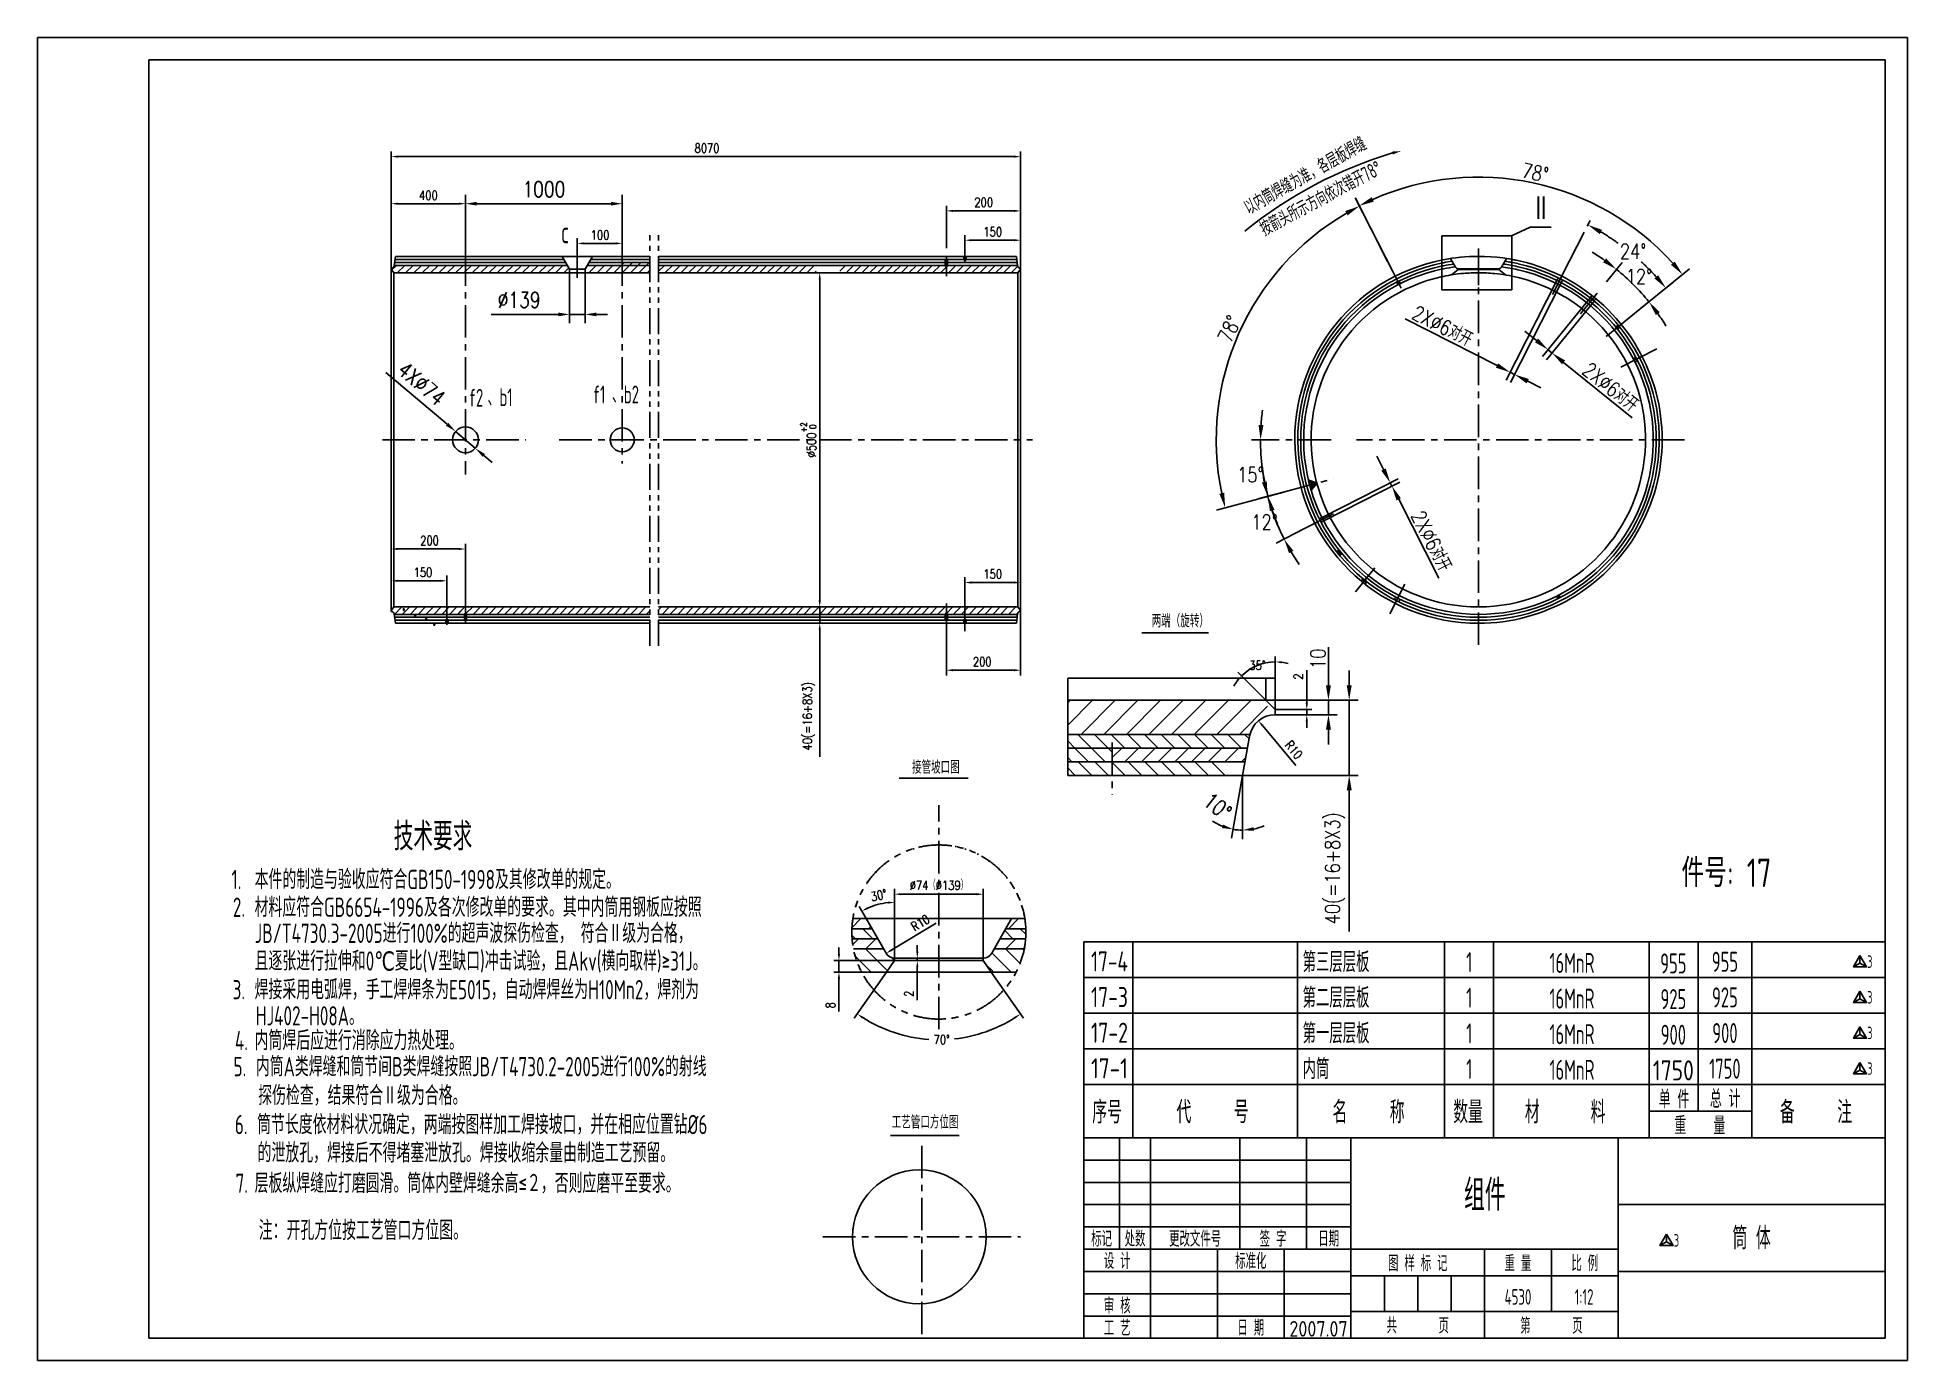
# Model space of a CAD drawing. Header units: millimetres. Extents: x 14468 to 19508, y 137 to 3701.
import ezdxf
from ezdxf.enums import TextEntityAlignment as Align

# ---------------------------------------------------------------- set-up
doc = ezdxf.new("R2010")
doc.units = ezdxf.units.MM
doc.header["$LTSCALE"] = 70
for name, pattern in [('CENTER', [2, 1.25, -0.25, 0.25, -0.25]), ('F', [0.75, 0.5, -0.25]), ('G', [2, 1.25, -0.25, 0.25, -0.25]), ('PHANTOM', [2.5, 1.25, -0.25, 0.25, -0.25, 0.25, -0.25])]:
    doc.linetypes.add(name, pattern=pattern)
for name, color, linetype in [('01', 7, 'Continuous'), ('02', 1, 'Continuous'), ('04', 2, 'F'), ('05', 4, 'G'), ('08', 1, 'Continuous'), ('1', 7, 'Continuous'), ('10', 1, 'Continuous'), ('11', 3, 'Continuous'), ('13', 3, 'Continuous'), ('1轮廓实线层', 7, 'Continuous'), ('2细线层', 4, 'Continuous'), ('3中心线层', 1, 'CENTER'), ('5剖面线层', 2, 'Continuous'), ('6', 3, 'Continuous'), ('6文字层', 3, 'Continuous'), ('7标注层', 4, 'Continuous'), ('8符号标注层', 31, 'Continuous'), ('9双点划线层', 6, 'PHANTOM'), ('图框层', 7, 'Continuous')]:
    doc.layers.add(name, color=color, linetype=linetype)
doc.styles.add('PC_TEXTSTYLE', font='isocp.shx', dxfattribs={"width": 0.8, "bigfont": 'hzfs.shx'})
doc.styles.get("Standard").update_dxf_attribs({"font": 'isocp.shx', "width": 0.707, "bigfont": 'hztxt.shx'})
doc.styles.add('TH_GBDIM', font='romans.shx', dxfattribs={"width": 0.8, "bigfont": 'gbcbig.shx'})
doc.styles.add('样式 1', font='romans.shx', dxfattribs={"width": 0.8, "bigfont": 'hztxt.shx'})
doc.dimstyles.new('INTE', dxfattribs={"dimscale": 8, "dimtxt": 3.5, "dimasz": 3, "dimexe": 3, "dimexo": 0, "dimgap": 1, "dimtad": 1, "dimdsep": 46, "dimtxsty": 'Standard', "dimcen": 0, "dimclrd": 1, "dimclre": 1, "dimclrt": 3, "dimadec": 0, "dimazin": 0, "dimtfac": 1, "dimtdec": 1, "dimtmove": 0, "dimatfit": 3, "dimfxl": 0, "dimarcsym": 0})
doc.dimstyles.new('INTE$2', dxfattribs={"dimscale": 8, "dimtxt": 3.5, "dimasz": 3, "dimexe": 3, "dimexo": 0, "dimgap": 1, "dimtad": 1, "dimtih": 1, "dimtoh": 1, "dimdsep": 46, "dimtxsty": 'Standard', "dimcen": 0, "dimclrd": 1, "dimclre": 1, "dimclrt": 3, "dimazin": 0, "dimtfac": 1, "dimtmove": 2, "dimatfit": 3, "dimfxl": 0, "dimarcsym": 0})
doc.dimstyles.new('TH_GBDIM', dxfattribs={"dimscale": 7, "dimtxt": 3.5, "dimasz": 2.5, "dimexe": 2, "dimexo": 0, "dimgap": 1.5, "dimtad": 1, "dimdec": 1, "dimzin": 0, "dimdsep": 46, "dimtxsty": 'TH_GBDIM', "dimcen": 2.5, "dimclrd": 130, "dimclre": 130, "dimclrt": 3, "dimadec": 0, "dimazin": 0, "dimtfac": 0.714286, "dimtdec": 1, "dimtmove": 0, "dimatfit": 3, "dimfxl": 0, "dimtzin": 0, "dimlwd": -1, "dimlwe": -1, "dimarcsym": 0})
doc.dimstyles.new('副本TH_GBDIM', dxfattribs={"dimscale": 12, "dimtxt": 3.5, "dimasz": 2.5, "dimexe": 2, "dimexo": 0, "dimgap": 1.5, "dimtad": 1, "dimdec": 0, "dimzin": 0, "dimdsep": 46, "dimtxsty": 'TH_GBDIM', "dimcen": 2.5, "dimclrd": 130, "dimclre": 130, "dimclrt": 3, "dimadec": 0, "dimazin": 0, "dimtfac": 0.714286, "dimtdec": 0, "dimtmove": 0, "dimatfit": 3, "dimfxl": 0, "dimtolj": 1, "dimtzin": 0, "dimlwd": -1, "dimlwe": -1, "dimarcsym": 0})
pattern_1 = [(45, (14788.871, 360.361), (-10.6066, 10.6066), [])]
pattern_2 = [(135, (14767.614, 196.765), (-22.45064, -22.45064), [])]
pattern_3 = [(45, (14855.6293, 360.3614), (-0.88388348, 0.88388348), []), (135, (14855.6293, 360.3614), (-0.88388348, -0.88388348), [])]
pattern_4 = [(90, (14855.6293, 360.3614), (-1.25, 2e-16), []), (180, (14855.6293, 360.3614), (-2e-16, -1.25), [])]

msp = doc.modelspace()

# ---------------------------------------------------------------- texts
at = {"layer": '02', "width": 0.707}
for p in [(15454.967, 2159.44, 0), (15485.53, 2142.419, 0), (15515.237, 2134.619, 0), (15537.273, 2119.758, 0)]:
    msp.add_text('●', height=8, dxfattribs=at).set_placement(p, align=Align.MIDDLE)
at = {"layer": '08', "width": 0.707}
msp.add_text('按箭头所示方向依次错开78%%d', height=40, rotation=28.23601, dxfattribs=at).set_placement((17775.646, 3163.626))
at = {"layer": '11', "width": 0.707}
msp.add_text('以内筒焊缝为准，各层板焊缝', height=40, rotation=29.324047, dxfattribs=at).set_placement((17733.298, 3220.999))
msp.add_text('Ⅱ', height=69, dxfattribs=at).set_placement((18519.689, 3205.243), align=Align.CENTER)
at = {"layer": '11'}
for s, height, width, p in [('技术要求', 74.844, 0.707, (15427.834, 1585.85)), ('本件的制造与验收应符合GB150-1998及其修改单的规定。', 51.975, 0.72, (15052.963, 1458.623)), ('材料应符合GB6654-1996及各次修改单的要求。其中内筒用钢板应按照', 51.975, 0.72, (15052.963, 1383.843)), ('JB/T4730.3-2005进行100%的超声波探伤检查， 符合Ⅱ级为合格，', 51.975, 0.72, (15052.963, 1313.682)), ('且逐张进行拉伸和0℃夏比(V型缺口)冲击试验，且Akv(横向取样)≥31J。', 51.975, 0.72, (15052.963, 1239.013)), ('焊接采用电弧焊，手工焊焊条为E5015，自动焊焊丝为H10Mn2，焊剂为', 51.975, 0.72, (15052.963, 1161.758)), ('HJ402-H08A。', 51.975, 0.72, (15056.144, 1091.382)), ('内筒焊后应进行消除应力热处理。', 51.975, 0.72, (15052.963, 1024.894)), ('内筒A类焊缝和筒节间B类焊缝按照JB/T4730.2-2005进行100%的射线', 51.975, 0.72, (15056.33, 954.508)), ('探伤检查，结果符合Ⅱ级为合格。', 51.975, 0.72, (15062.608, 876.706)), ('筒节长度依材料状况确定，两端按图样加工焊接坡口，并在相应位置钻%%c6', 51.975, 0.72, (15059.713, 798.531)), ('的泄放孔，焊接后不得堵塞泄放孔。焊接收缩余量由制造工艺预留。', 51.975, 0.72, (15061.002, 722.214)), ('层板纵焊缝应打磨圆滑。筒体内壁焊缝余高≤２，否则应磨平至要求。', 51.975, 0.72, (15052.963, 640.326)), ('注：开孔方位按工艺管口方位图。', 51.975, 0.72, (15064.06, 513.493))]:
    msp.add_text(s, height=height, dxfattribs=dict(at, width=width)).set_placement(p, align=Align.TOP_LEFT)
at = {"layer": '11', "width": 0.72}
for s, p in [(' 1.', (15017.354, 1458.623)), (' 2.', (15027.174, 1383.843)), (' 3.', (15027.174, 1161.758)), ('4.', (15035.03, 1024.894)), ('5.', (15030.541, 954.508)), (' 6.', (15033.924, 798.531)), ('7.', (15035.03, 640.326))]:
    msp.add_text(s, height=51.975, dxfattribs=at).set_placement(p, align=Align.TOP_RIGHT)
at = {"layer": '2细线层', "style": 'PC_TEXTSTYLE', "width": 0.8}
msp.add_text('件号: 17', height=76.8, dxfattribs=at).set_placement((18898.112, 1412.3))
at = {"layer": '6文字层', "style": 'PC_TEXTSTYLE', "width": 0.667}
for s, height, p in [('c', 60, (15878.924, 3146.103)), ('f2', 48, (15631.079, 2706.058)), ('、b1', 48, (15680.734, 2707.576)), ('f1', 48, (15965.339, 2715.042)), ('、b2', 48, (16016.004, 2715.042)), ('两端（旋转）', 35, (17470.479, 2111.642)), ('接管坡口图', 35, (16824.637, 1717.471))]:
    msp.add_text(s, height=height, dxfattribs=at).set_placement(p)
msp.add_text('工艺管口方位图', height=35, dxfattribs=at).set_placement((16769.983, 796.647), align=Align.TOP_LEFT)

# ---------------------------------------------------------------- blocks, each defined once
blk = doc.blocks.new('*D299')
at = {"layer": '7标注层', "color": 130}
for p, q in [((16756.2, 1183.1), (16669.1, 1058.8)), ((17037.8, 1183.1), (17124.9, 1058.8))]:
    blk.add_line(p, q, dxfattribs=at)
for start, end in [(237.6164, 265.9175), (276.3688, 302.3836)]:
    blk.add_arc((16897, 1384.2), 383.3, start, end, dxfattribs=at)
for points in [[(16690.1, 1058.1), (16693.3, 1063), (16677.2, 1070.2)], [(17100.6, 1063), (17103.9, 1058.1), (17116.8, 1070.2)]]:
    blk.add_solid(points, dxfattribs=at)
at = {"layer": 'Defpoints', "color": 0}
for p in [(16777.8, 1214), (17016.2, 1214), (16756.2, 1183.1), (17037.8, 1183.1), (16819.5, 1008.8)]:
    blk.add_point(p, dxfattribs=at)
at = {"layer": '7标注层', "color": 3, "insert": (16904.6, 1001), "char_height": 24.5, "attachment_point": 5, "style": 'TH_GBDIM'}
blk.add_mtext('70°{}{}', dxfattribs=at)
blk = doc.blocks.new('*D300')
at = {"layer": '7标注层', "color": 130}
for p, q in [((16777.8, 1220.9), (16777.8, 1407)), ((16795.3, 1393), (16998.7, 1393)), ((17016.2, 1220.9), (17016.2, 1407))]:
    blk.add_line(p, q, dxfattribs=at)
for points in [[(16795.3, 1395.9), (16795.3, 1390), (16777.8, 1393)], [(16998.7, 1395.9), (16998.7, 1390), (17016.2, 1393)]]:
    blk.add_solid(points, dxfattribs=at)
at = {"layer": 'Defpoints', "color": 0}
for p in [(17016.2, 1393), (16777.8, 1220.9), (17016.2, 1220.9)]:
    blk.add_point(p, dxfattribs=at)
at = {"layer": '7标注层', "color": 3, "insert": (16897, 1416.4), "char_height": 24.5, "attachment_point": 5, "style": 'TH_GBDIM'}
blk.add_mtext('%%c74（%%C139）{}{}', dxfattribs=at)
blk = doc.blocks.new('*D301')
at = {"layer": '1', "color": 130}
for p, q in [((16917.2, 2153.1), (16917.2, 1982.3)), ((17117.2, 2154.8), (17117.2, 1982.3)), ((16934.7, 1996.3), (17099.7, 1996.3))]:
    blk.add_line(p, q, dxfattribs=at)
for points in [[(16934.7, 1999.3), (16934.7, 1993.4), (16917.2, 1996.3)], [(17099.7, 1999.3), (17099.7, 1993.4), (17117.2, 1996.3)]]:
    blk.add_solid(points, dxfattribs=at)
at = {"layer": 'Defpoints', "color": 0}
for p in [(16917.2, 2153.1), (17117.2, 2154.8), (17117.2, 1996.3)]:
    blk.add_point(p, dxfattribs=at)
at = {"layer": '1', "color": 3, "insert": (17013.8, 2019.1), "char_height": 24.5, "attachment_point": 5, "style": 'TH_GBDIM'}
blk.add_mtext('200', dxfattribs=at)
blk = doc.blocks.new('*D302')
at = {"layer": '1', "color": 130}
for p, q in [((16967.2, 2136.3), (16967.2, 2246.5)), ((16984.7, 2232.5), (17099.7, 2232.5)), ((17117.2, 2154.8), (17117.2, 2246.5))]:
    blk.add_line(p, q, dxfattribs=at)
for points in [[(16984.7, 2235.4), (16984.7, 2229.6), (16967.2, 2232.5)], [(17099.7, 2235.4), (17099.7, 2229.6), (17117.2, 2232.5)]]:
    blk.add_solid(points, dxfattribs=at)
at = {"layer": 'Defpoints', "color": 0}
for p in [(17117.2, 2232.5), (16967.2, 2136.3), (17117.2, 2154.8)]:
    blk.add_point(p, dxfattribs=at)
at = {"layer": '1', "color": 3, "insert": (17042.2, 2255.2), "char_height": 24.5, "attachment_point": 5, "style": 'TH_GBDIM'}
blk.add_mtext('150', dxfattribs=at)
blk = doc.blocks.new('*D303')
at = {"layer": '1', "color": 130}
for p, q in [((15421.2, 3078.8), (15421.2, 3393.8)), ((15438.7, 3379.8), (17099.7, 3379.8)), ((17117.2, 3078.8), (17117.2, 3393.8))]:
    blk.add_line(p, q, dxfattribs=at)
for points in [[(15438.7, 3382.7), (15438.7, 3376.8), (15421.2, 3379.8)], [(17099.7, 3382.7), (17099.7, 3376.8), (17117.2, 3379.8)]]:
    blk.add_solid(points, dxfattribs=at)
at = {"layer": 'Defpoints', "color": 0}
for p in [(17117.2, 3379.8), (15421.2, 3078.8), (17117.2, 3078.8)]:
    blk.add_point(p, dxfattribs=at)
at = {"layer": '1', "color": 3, "insert": (16272.2, 3402.5), "char_height": 24.5, "attachment_point": 5, "style": 'TH_GBDIM'}
blk.add_mtext('8070', dxfattribs=at)
blk = doc.blocks.new('*D304')
at = {"layer": '1', "color": 130}
for p, q in [((16917.2, 3132.7), (16917.2, 3247.5)), ((16934.7, 3233.5), (17099.7, 3233.5)), ((17117.2, 3078.8), (17117.2, 3247.5))]:
    blk.add_line(p, q, dxfattribs=at)
for points in [[(16934.7, 3236.5), (16934.7, 3230.6), (16917.2, 3233.5)], [(17099.7, 3236.5), (17099.7, 3230.6), (17117.2, 3233.5)]]:
    blk.add_solid(points, dxfattribs=at)
at = {"layer": 'Defpoints', "color": 0}
for p in [(17117.2, 3233.5), (16917.2, 3132.7), (17117.2, 3078.8)]:
    blk.add_point(p, dxfattribs=at)
at = {"layer": '1', "color": 3, "insert": (17017.9, 3256.3), "char_height": 24.5, "attachment_point": 5, "style": 'TH_GBDIM'}
blk.add_mtext('200', dxfattribs=at)
blk = doc.blocks.new('*D305')
at = {"layer": '1', "color": 130}
for p, q in [((16967.2, 3097.3), (16967.2, 3168.5)), ((16984.7, 3154.5), (17099.7, 3154.5)), ((17117.2, 3078.8), (17117.2, 3168.5))]:
    blk.add_line(p, q, dxfattribs=at)
for points in [[(16984.7, 3157.4), (16984.7, 3151.6), (16967.2, 3154.5)], [(17099.7, 3157.4), (17099.7, 3151.6), (17117.2, 3154.5)]]:
    blk.add_solid(points, dxfattribs=at)
at = {"layer": 'Defpoints', "color": 0}
for p in [(17117.2, 3154.5), (16967.2, 3097.3), (17117.2, 3078.8)]:
    blk.add_point(p, dxfattribs=at)
at = {"layer": '1', "color": 3, "insert": (17042.2, 3177.2), "char_height": 24.5, "attachment_point": 5, "style": 'TH_GBDIM'}
blk.add_mtext('150', dxfattribs=at)
blk = doc.blocks.new('*D306')
at = {"layer": '1', "color": 130}
for p, q in [((16575.9, 2184.3), (16575.9, 2201.8)), ((16841.1, 2166.8), (16561.9, 2166.8)), ((16575.9, 2122.8), (16561.9, 2122.8)), ((16575.9, 2166.8), (16575.9, 2122.8)), ((16575.9, 2105.3), (16575.9, 1762.6))]:
    blk.add_line(p, q, dxfattribs=at)
for points in [[(16573, 2184.3), (16578.9, 2184.3), (16575.9, 2166.8)], [(16573, 2105.3), (16578.9, 2105.3), (16575.9, 2122.8)]]:
    blk.add_solid(points, dxfattribs=at)
at = {"layer": 'Defpoints', "color": 0}
for p in [(16575.9, 2122.8), (16575.9, 2122.8), (16841.1, 2166.8)]:
    blk.add_point(p, dxfattribs=at)
at = {"layer": '1', "color": 3, "insert": (16546.8, 1872.5), "char_height": 24.5, "attachment_point": 5, "rotation": 90, "style": 'TH_GBDIM'}
blk.add_mtext('40(=16+8X3)', dxfattribs=at)
blk = doc.blocks.new('*D332')
at = {"layer": '7标注层', "color": 130}
blk.add_line((16889.3, 1314.8), (16770, 1242.8), dxfattribs=at)
blk.add_solid([(16768.4, 1245.3), (16771.5, 1240.3), (16755, 1233.8)], dxfattribs=at)
at = {"layer": 'Defpoints', "color": 0}
for p in [(16755, 1233.8), (16777.8, 1247.6)]:
    blk.add_point(p, dxfattribs=at)
at = {"layer": '7标注层', "color": 3, "insert": (16847, 1315.9), "char_height": 24.5, "attachment_point": 5, "rotation": 31.0812, "style": 'TH_GBDIM'}
blk.add_mtext('R10{}{}', dxfattribs=at)
blk = doc.blocks.new('*D307')
at = {"layer": '7标注层', "color": 130}
blk.add_line((16701.1, 1327.1), (16682.4, 1359.5), dxfattribs=at)
blk.add_arc((16777.8, 1194.3), 176.8, 95.6728, 114.3272, dxfattribs=at)
for points in [[(16760.2, 1373.1), (16760.5, 1367.3), (16777.8, 1371.1)], [(16706.3, 1352.8), (16703.6, 1358), (16689.4, 1347.4)]]:
    blk.add_solid(points, dxfattribs=at)
at = {"layer": 'Defpoints', "color": 0}
for p in [(16777.8, 1417), (16701.1, 1327.1), (16717.3, 1360.4), (16754.7, 1234.2), (16777.8, 1220.9)]:
    blk.add_point(p, dxfattribs=at)
at = {"layer": '7标注层', "color": 3, "insert": (16735.1, 1389.9), "char_height": 24.5, "attachment_point": 5, "rotation": 12.315, "style": 'TH_GBDIM'}
blk.add_mtext('30°{}{}', dxfattribs=at)
blk = doc.blocks.new('*D308')
at = {"layer": '7标注层', "color": 130}
for p, q in [((16777.8, 1214), (16613.7, 1214)), ((16627.7, 1231.5), (16627.7, 1249)), ((16627.7, 1214), (16627.7, 1183.1)), ((16777.8, 1183.1), (16613.7, 1183.1)), ((16627.7, 1165.6), (16627.7, 1076.9))]:
    blk.add_line(p, q, dxfattribs=at)
for points in [[(16624.8, 1231.5), (16630.6, 1231.5), (16627.7, 1214)], [(16624.8, 1165.6), (16630.6, 1165.6), (16627.7, 1183.1)]]:
    blk.add_solid(points, dxfattribs=at)
at = {"layer": 'Defpoints', "color": 0}
for p in [(16777.8, 1214), (16627.7, 1183.1), (16777.8, 1183.1)]:
    blk.add_point(p, dxfattribs=at)
at = {"layer": '7标注层', "color": 3, "insert": (16604.9, 1093.9), "char_height": 24.5, "attachment_point": 5, "rotation": 90, "style": 'TH_GBDIM'}
blk.add_mtext('8{}{}', dxfattribs=at)
blk = doc.blocks.new('*D309')
at = {"layer": '7标注层', "color": 130}
for p, q in [((16804.3, 1220.9), (16852.9, 1220.9)), ((16804.3, 1214), (16852.9, 1214)), ((16838.9, 1238.4), (16838.9, 1255.9)), ((16838.9, 1220.9), (16838.9, 1214)), ((16838.9, 1196.5), (16838.9, 1107.7))]:
    blk.add_line(p, q, dxfattribs=at)
for points in [[(16836, 1238.4), (16841.9, 1238.4), (16838.9, 1220.9)], [(16836, 1196.5), (16841.9, 1196.5), (16838.9, 1214)]]:
    blk.add_solid(points, dxfattribs=at)
at = {"layer": 'Defpoints', "color": 0}
for p in [(16804.3, 1220.9), (16804.3, 1214), (16838.9, 1220.9)]:
    blk.add_point(p, dxfattribs=at)
at = {"layer": '7标注层', "color": 3, "insert": (16816.2, 1124.8), "char_height": 24.5, "attachment_point": 5, "rotation": 90, "style": 'TH_GBDIM'}
blk.add_mtext('2{}{}', dxfattribs=at)
blk = doc.blocks.new('*D310')
at = {"layer": '1', "color": 130}
for p, q in [((15406.7, 2798.6), (15571.8, 2658.7)), ((15647.7, 2594.3), (15594.7, 2639.3)), ((15670.6, 2574.9), (15693.5, 2555.5))]:
    blk.add_line(p, q, dxfattribs=at)
for points in [[(15575, 2662.5), (15568.6, 2654.9), (15594.7, 2639.3)], [(15673.8, 2578.7), (15667.4, 2571.1), (15647.7, 2594.3)]]:
    blk.add_solid(points, dxfattribs=at)
at = {"layer": 'Defpoints', "color": 0}
for p in [(15594.7, 2639.3), (15647.7, 2594.3)]:
    blk.add_point(p, dxfattribs=at)
at = {"layer": '1', "color": 3, "insert": (15503, 2768.1), "char_height": 42, "attachment_point": 5, "rotation": 319.7151, "style": 'TH_GBDIM'}
blk.add_mtext('\\A1;4X%%c74{}{}', dxfattribs=at)
blk = doc.blocks.new('*D311')
at = {"layer": '1', "color": 130}
for p, q in [((15901.4, 3066.8), (15901.4, 2930.7)), ((15943.8, 3066.8), (15943.8, 2930.7)), ((15871.4, 2954.7), (15690.2, 2954.7)), ((15943.8, 2954.7), (15901.4, 2954.7)), ((15973.8, 2954.7), (16003.8, 2954.7))]:
    blk.add_line(p, q, dxfattribs=at)
for points in [[(15871.4, 2959.7), (15871.4, 2949.7), (15901.4, 2954.7)], [(15973.8, 2959.7), (15973.8, 2949.7), (15943.8, 2954.7)]]:
    blk.add_solid(points, dxfattribs=at)
at = {"layer": 'Defpoints', "color": 0}
for p in [(15901.4, 3066.8), (15943.8, 3066.8), (15943.8, 2954.7)]:
    blk.add_point(p, dxfattribs=at)
at = {"layer": '1', "color": 3, "insert": (15765.8, 2993.7), "char_height": 42, "attachment_point": 5, "style": 'TH_GBDIM'}
blk.add_mtext('\\A1;%%c139{}{}', dxfattribs=at)
blk = doc.blocks.new('*D312')
at = {"layer": '1', "color": 130}
for p, q in [((16673.8, 3066.8), (16561.9, 3066.8)), ((16575.9, 3049.3), (16575.9, 2184.3)), ((16673.8, 2166.8), (16561.9, 2166.8))]:
    blk.add_line(p, q, dxfattribs=at)
for points in [[(16573, 3049.3), (16578.9, 3049.3), (16575.9, 3066.8)], [(16573, 2184.3), (16578.9, 2184.3), (16575.9, 2166.8)]]:
    blk.add_solid(points, dxfattribs=at)
at = {"layer": 'Defpoints', "color": 0}
for p in [(16673.8, 3066.8), (16575.9, 2166.8), (16673.8, 2166.8)]:
    blk.add_point(p, dxfattribs=at)
at = {"layer": '1', "color": 3, "insert": (16545, 2616.8), "char_height": 24.5, "attachment_point": 5, "rotation": 90, "style": 'TH_GBDIM'}
blk.add_mtext('%%c500{}{\\H0.7143x;\\S+2^  0;}', dxfattribs=at)
blk = doc.blocks.new('*D313')
at = {"layer": '1', "color": 130}
for p, q in [((15421.2, 2154.8), (15421.2, 2251.1)), ((15553.7, 2237.1), (15438.7, 2237.1)), ((15571.2, 2136.3), (15571.2, 2251.1))]:
    blk.add_line(p, q, dxfattribs=at)
for points in [[(15438.7, 2240), (15438.7, 2234.2), (15421.2, 2237.1)], [(15553.7, 2240), (15553.7, 2234.2), (15571.2, 2237.1)]]:
    blk.add_solid(points, dxfattribs=at)
at = {"layer": 'Defpoints', "color": 0}
for p in [(15421.2, 2237.1), (15421.2, 2154.8), (15571.2, 2136.3)]:
    blk.add_point(p, dxfattribs=at)
at = {"layer": '1', "color": 3, "insert": (15506.6, 2259.9), "char_height": 24.5, "attachment_point": 5, "style": 'TH_GBDIM'}
blk.add_mtext('150', dxfattribs=at)
blk = doc.blocks.new('*D314')
at = {"layer": '1', "color": 130}
for p, q in [((15421.2, 2154.8), (15421.2, 2336.8)), ((15603.7, 2322.8), (15438.7, 2322.8)), ((15621.2, 2153.1), (15621.2, 2336.8))]:
    blk.add_line(p, q, dxfattribs=at)
for points in [[(15438.7, 2325.7), (15438.7, 2319.9), (15421.2, 2322.8)], [(15603.7, 2325.7), (15603.7, 2319.9), (15621.2, 2322.8)]]:
    blk.add_solid(points, dxfattribs=at)
at = {"layer": 'Defpoints', "color": 0}
for p in [(15421.2, 2322.8), (15421.2, 2154.8), (15621.2, 2153.1)]:
    blk.add_point(p, dxfattribs=at)
at = {"layer": '1', "color": 3, "insert": (15524.4, 2345.6), "char_height": 24.5, "attachment_point": 5, "style": 'TH_GBDIM'}
blk.add_mtext('200', dxfattribs=at)
blk = doc.blocks.new('*D315')
at = {"layer": '1', "color": 130}
for p, q in [((15621.2, 3252.9), (15621.2, 3276.9)), ((16043.8, 3119.6), (16043.8, 3276.9)), ((15651.2, 3252.9), (16013.8, 3252.9))]:
    blk.add_line(p, q, dxfattribs=at)
for points in [[(15651.2, 3257.9), (15651.2, 3247.9), (15621.2, 3252.9)], [(16013.8, 3257.9), (16013.8, 3247.9), (16043.8, 3252.9)]]:
    blk.add_solid(points, dxfattribs=at)
at = {"layer": 'Defpoints', "color": 0}
for p in [(15621.2, 3252.9), (16043.8, 3252.9), (16043.8, 3119.6)]:
    blk.add_point(p, dxfattribs=at)
at = {"layer": '1', "color": 3, "insert": (15832.5, 3291.9), "char_height": 42, "attachment_point": 5, "style": 'TH_GBDIM'}
blk.add_mtext('\\A1;1000{}{}', dxfattribs=at)
blk = doc.blocks.new('*D316')
at = {"layer": '1', "color": 130}
for p, q in [((15421.2, 3078.8), (15421.2, 3266.9)), ((15603.7, 3252.9), (15438.7, 3252.9)), ((15621.2, 3080.5), (15621.2, 3266.9))]:
    blk.add_line(p, q, dxfattribs=at)
for points in [[(15438.7, 3255.8), (15438.7, 3249.9), (15421.2, 3252.9)], [(15603.7, 3255.8), (15603.7, 3249.9), (15621.2, 3252.9)]]:
    blk.add_solid(points, dxfattribs=at)
at = {"layer": 'Defpoints', "color": 0}
for p in [(15421.2, 3252.9), (15421.2, 3078.8), (15621.2, 3080.5)]:
    blk.add_point(p, dxfattribs=at)
at = {"layer": '1', "color": 3, "insert": (15521.2, 3275.6), "char_height": 24.5, "attachment_point": 5, "style": 'TH_GBDIM'}
blk.add_mtext('400{}{}', dxfattribs=at)
blk = doc.blocks.new('*D317')
at = {"layer": '7标注层', "color": 130}
for p, q in [((15922.6, 3124.6), (15922.6, 3159.9)), ((16026.3, 3145.9), (15940.1, 3145.9)), ((16043.8, 3124.6), (16043.8, 3159.9))]:
    blk.add_line(p, q, dxfattribs=at)
for points in [[(15940.1, 3148.8), (15940.1, 3143), (15922.6, 3145.9)], [(16026.3, 3148.8), (16026.3, 3143), (16043.8, 3145.9)]]:
    blk.add_solid(points, dxfattribs=at)
at = {"layer": 'Defpoints', "color": 0}
for p in [(15922.6, 3145.9), (15922.6, 3124.6), (16043.8, 3124.6)]:
    blk.add_point(p, dxfattribs=at)
at = {"layer": '7标注层', "color": 3, "insert": (15984, 3168.6), "char_height": 24.5, "attachment_point": 5, "style": 'TH_GBDIM'}
blk.add_mtext('100{}{}', dxfattribs=at)
blk = doc.blocks.new('*D318')
at = {"layer": '7标注层', "color": 130}
for p, q in [((17803.7, 1974.9), (17803.7, 2032.8)), ((17778.4, 1915.5), (17702.8, 1991))]:
    blk.add_line(p, q, dxfattribs=at)
for start, end in [(90, 135.0335), (74.3951, 82.1976), (142.836, 150.6384)]:
    blk.add_arc((17803.7, 1890.2), 128.6, start, end, dxfattribs=at)
for points in [[(17820.9, 2014.7), (17821.3, 2020.6), (17803.7, 2018.8)], [(17699, 1969.8), (17703.4, 1966), (17712.7, 1981.1)]]:
    blk.add_solid(points, dxfattribs=at)
at = {"layer": 'Defpoints', "color": 0}
for p in [(17739.3, 2001.6), (17803.7, 1974.9), (17778.4, 1915.5), (17803.7, 1890.2), (17803.7, 1876.5)]:
    blk.add_point(p, dxfattribs=at)
at = {"layer": '7标注层', "color": 3, "insert": (17755.5, 2009.5), "char_height": 24.5, "attachment_point": 5, "style": 'TH_GBDIM'}
blk.add_mtext('35%%d{}{}', dxfattribs=at)
blk = doc.blocks.new('*D319')
at = {"layer": '7标注层', "color": 130}
for p, q in [((17888.5, 1907.7), (17888.5, 1996.5)), ((17803.7, 1890.2), (17902.5, 1890.2)), ((17803.7, 1876.5), (17902.5, 1876.5)), ((17888.5, 1876.5), (17888.5, 1890.2)), ((17888.5, 1859), (17888.5, 1841.5))]:
    blk.add_line(p, q, dxfattribs=at)
for points in [[(17885.5, 1907.7), (17891.4, 1907.7), (17888.5, 1890.2)], [(17885.5, 1859), (17891.4, 1859), (17888.5, 1876.5)]]:
    blk.add_solid(points, dxfattribs=at)
at = {"layer": 'Defpoints', "color": 0}
for p in [(17803.7, 1890.2), (17803.7, 1876.5), (17888.5, 1876.5)]:
    blk.add_point(p, dxfattribs=at)
at = {"layer": '7标注层', "color": 3, "insert": (17865.7, 1979.4), "char_height": 24.5, "attachment_point": 5, "rotation": 90, "style": 'TH_GBDIM'}
blk.add_mtext('2{}{}', dxfattribs=at)
blk = doc.blocks.new('*D320')
at = {"layer": '08', "color": 1, "lineweight": -2}
for p, q in [((18002.8, 1955.5), (18002.8, 1995.5)), ((17771.5, 1915.5), (18026.8, 1915.5)), ((18002.8, 1915.5), (18002.8, 1713.1)), ((17715.6, 1713.1), (18026.8, 1713.1)), ((18002.8, 1673.1), (18002.8, 1292.5))]:
    blk.add_line(p, q, dxfattribs=at)
at = {"layer": '08', "color": 1}
for points in [[(17996.1, 1955.5), (18009.5, 1955.5), (18002.8, 1915.5)], [(17996.1, 1673.1), (18009.5, 1673.1), (18002.8, 1713.1)]]:
    blk.add_solid(points, dxfattribs=at)
at = {"layer": 'Defpoints', "color": 0}
for p in [(17771.5, 1915.5), (17715.6, 1713.1), (18002.8, 1713.1)]:
    blk.add_point(p, dxfattribs=at)
at = {"layer": '08', "color": 3, "insert": (17964.3, 1462.8), "char_height": 40, "attachment_point": 5, "rotation": 90, "style": '样式 1'}
blk.add_mtext('40(=16+8X3)', dxfattribs=at)
blk = doc.blocks.new('*D321')
at = {"layer": '08', "color": 1, "lineweight": -2}
for p, q in [((17946.8, 1955.5), (17946.8, 2058.7)), ((17803.7, 1915.5), (17970.8, 1915.5)), ((17946.8, 1876.5), (17946.8, 1915.5)), ((17803.7, 1876.5), (17970.8, 1876.5)), ((17946.8, 1836.5), (17946.8, 1796.5))]:
    blk.add_line(p, q, dxfattribs=at)
at = {"layer": '08', "color": 1}
for points in [[(17940.2, 1955.5), (17953.5, 1955.5), (17946.8, 1915.5)], [(17940.2, 1836.5), (17953.5, 1836.5), (17946.8, 1876.5)]]:
    blk.add_solid(points, dxfattribs=at)
at = {"layer": 'Defpoints', "color": 0}
for p in [(17803.7, 1915.5), (17803.7, 1876.5), (17946.8, 1876.5)]:
    blk.add_point(p, dxfattribs=at)
at = {"layer": '08', "color": 3, "insert": (17918.8, 2027.1), "char_height": 40, "attachment_point": 5, "rotation": 90, "style": '样式 1'}
blk.add_mtext('10{}{}', dxfattribs=at)
blk = doc.blocks.new('PC_MXB_BLOCK')
at = {"layer": '1轮廓实线层'}
for p, q in [((-180, 8), (-180, 0)), ((0, 8), (0, 0))]:
    blk.add_line(p, q, dxfattribs=at)
at = {"layer": '2细线层'}
for p, q in [((-180, 8), (0, 8)), ((-169, 8), (-169, 0)), ((-132, 8), (-132, 0)), ((-99, 8), (-99, 0)), ((-88, 8), (-88, 0)), ((-53, 8), (-53, 0)), ((-42, 8), (-42, 0)), ((-30, 8), (-30, 0)), ((-180, 0), (0, 0))]:
    blk.add_line(p, q, dxfattribs=at)
at = {"layer": '6文字层', "style": 'PC_TEXTSTYLE'}
for tag, width, p, p2 in [('序号', 0.769182, (-178.38, 1.35), (-170.09, 1.35)), ('代号', 3.14773, (-168.05, 1.35), (-134.11, 1.35)), ('名称', 2.802424, (-130.87, 1.2), (-100.28, 1.2)), ('数量', 0.817449, (-97.88, 1.2), (-89, 1.2)), ('材料', 2.943328, (-86.43, 1.01), (-54.3, 1.01)), ('单重', 0.854038, (-52.21, 0.89), (-43, 0.89)), ('总重', 0.958888, (-41.2, 1.27), (-30.86, 1.27)), ('备注', 2.494074, (-28.61, 1.02), (-1.16, 1.02))]:
    blk.add_attdef(tag, text='', height=4.5, dxfattribs=dict(at, width=width)).set_placement(p, p2, align=Align.FIT)
blk = doc.blocks.new('PC_TITLE_BLOCK')
at = {"layer": '1轮廓实线层'}
for p, q in [((0, 45), (-180, 45)), ((-180, 0), (-180, 45)), ((-172, 20), (-172, 45)), ((-165, 20), (-165, 45)), ((-145, 20), (-145, 45)), ((-130, 20), (-130, 45)), ((-120, 0), (-120, 45)), ((-60, 30), (0, 30)), ((-180, 20), (-60, 20)), ((-165, 0), (-165, 20)), ((-150, 0), (-150, 20)), ((-135, 0), (-135, 20)), ((-60, 15), (0, 15)), ((-180, 0), (0, 0))]:
    blk.add_line(p, q, dxfattribs=at)
at = {"layer": '1轮廓实线层', "color": 7}
for p, q in [((-60, 0), (-60, 45)), ((-180, 25), (-120, 25))]:
    blk.add_line(p, q, dxfattribs=at)
at = {"layer": '2细线层'}
for p, q in [((-180, 40), (-120, 40)), ((-180, 35), (-120, 35)), ((-180, 30), (-120, 30)), ((-90, 0), (-90, 20)), ((-75, 6), (-75, 20)), ((-180, 15), (-120, 15)), ((-120, 14), (-60, 14)), ((-112.5, 6), (-112.5, 14)), ((-105, 6), (-105, 14)), ((-97.5, 6), (-97.5, 14)), ((-180, 10), (-120, 10)), ((-180, 5), (-120, 5)), ((-120, 6), (-60, 6))]:
    blk.add_line(p, q, dxfattribs=at)
at = {"layer": '图框层'}
blk.add_line((0, 0), (0, 45), dxfattribs=at)
at = {"layer": '6文字层', "style": 'PC_TEXTSTYLE', "width": 0.667}
for s, p in [('标记', (-176, 22.5)), ('处数', (-168.5, 22.5)), (' 更改文件号 ', (-155, 22.5)), (' 签 字 ', (-137.5, 22.5)), (' 日期 ', (-125, 22.5)), (' 设 计 ', (-172.5, 17.51)), (' 标准化 ', (-142.5, 17.51)), (' 图 样 标 记 ', (-105, 17)), (' 重 量 ', (-82.5, 17)), (' 比 例 ', (-67.5, 17)), (' 审 核 ', (-172.5, 7.5)), (' 工 艺 ', (-172.5, 2.5)), (' 日 期 ', (-142.5, 2.5)), ('共       页', (-105, 3)), ('第       页', (-75, 3))]:
    blk.add_text(s, height=3.5, dxfattribs=at).set_placement(p, align=Align.MIDDLE)
at = {"layer": '6文字层', "style": 'PC_TEXTSTYLE', "flags": 8}
for tag, height, width, p, p2 in [('企业名称', 5, 1.98445, (-54.29, 34.82), (-5.27, 34.82)), ('产品名称或材料标记', 7, 0.600652, (-113.46, 28.64), (-66.42, 28.64)), ('图样名称', 5, 2.004495, (-54.79, 19.98), (-5.27, 19.98)), ('标准化', 3.5, 1.023147, (-133.83, 15.37), (-120.75, 15.37)), ('审核', 3.5, 1.579393, (-163.99, 5.37), (-150.63, 5.37)), ('重量', 3.5, 1.408247, (-88.46, 7.54), (-76.55, 7.54)), ('比例', 3.5, 1.385287, (-73.35, 7.54), (-61.93, 7.54)), ('图样代号', 5, 2.006536, (-54.79, 5.63), (-5.52, 5.63)), ('工艺', 3.5, 1.621807, (-164.21, 0.37), (-150.89, 0.37)), ('共几页', 3.5, 0.557144, (-108.07, 0.63), (-101.05, 0.63)), ('日期', 3.5, 1.560088, (-133.83, 0.37), (-120.75, 0.37))]:
    blk.add_attdef(tag, text='', height=height, dxfattribs=dict(at, width=width)).set_placement(p, p2, align=Align.FIT)
at = {"layer": '6文字层', "style": 'PC_TEXTSTYLE', "width": 9.905045, "flags": 8}
blk.add_attdef('设计', text='', height=3.5, rotation=358.4644, dxfattribs=at).set_placement((-164.23, 15.37), (-150.37, 15), align=Align.FIT)
at = {"layer": '6文字层', "color": 3, "style": 'PC_TEXTSTYLE', "width": 0.56476, "flags": 8}
blk.add_attdef('第几页', text='', height=3.5, dxfattribs=at).set_placement((-78.29, 0.75), (-71.16, 0.75), align=Align.FIT)
at = {"layer": '6文字层', "ltscale": 10, "style": 'PC_TEXTSTYLE', "flags": 1}
blk.add_attdef('图纸张数', (-58.68, -0.49), '', height=2.5, dxfattribs=at)
blk = doc.blocks.new('PC_MXBTITLERECORD')
at = {"layer": '1轮廓实线层'}
for p, q in [((-180, 0), (-180, 12)), ((0, 0), (0, 12))]:
    blk.add_line(p, q, dxfattribs=at)
at = {"layer": '2细线层'}
for p, q in [((-169, 12), (-169, 0)), ((-132, 12), (-132, 0)), ((-99, 12), (-99, 0)), ((-88, 12), (-88, 0)), ((-53, 12), (-53, 0)), ((-42, 12), (-42, 6)), ((-30, 12), (-30, 0)), ((-30, 6), (-53, 6))]:
    blk.add_line(p, q, dxfattribs=at)
at = {"style": 'PC_TEXTSTYLE', "flags": 1}
blk.add_attdef('Fo oFShowMe', (-53, 6), '', height=0.00000005, dxfattribs=at)
at = {"layer": '6文字层', "style": 'PC_TEXTSTYLE', "width": 0.667}
for s, height, p in [('序号', 5, (-174.77, 6)), ('代     号', 5, (-151.09, 6)), ('名     称', 5, (-116.06, 6)), ('数量', 5, (-93.71, 6)), ('材      料', 5, (-71.89, 6)), ('单 件', 4, (-47.45, 8.84)), ('总 计', 4, (-35.96, 8.94)), ('备     注', 5, (-15.57, 6)), ('重    量', 4, (-41.65, 2.94))]:
    blk.add_text(s, height=height, dxfattribs=at).set_placement(p, align=Align.MIDDLE)
blk = doc.blocks.new('*D333')
at = {"layer": '7标注层', "color": 130}
blk.add_line((17859.1, 1739.8), (17769.6, 1846.6), dxfattribs=at)
blk.add_solid([(17771.8, 1848.5), (17767.3, 1844.8), (17758.3, 1860.1)], dxfattribs=at)
at = {"layer": 'Defpoints', "color": 0}
for p in [(17758.3, 1860.1), (17803.7, 1806)]:
    blk.add_point(p, dxfattribs=at)
at = {"layer": '7标注层', "color": 3, "insert": (17853.6, 1781.8), "char_height": 24.5, "attachment_point": 5, "rotation": 309.9718, "style": 'TH_GBDIM'}
blk.add_mtext('R10{}{}', dxfattribs=at)
blk = doc.blocks.new('*D322')
at = {"layer": '1', "color": 130}
for p, q in [((17715.6, 1713.1), (17685.8, 1544.1)), ((17715.6, 1683.6), (17715.6, 1541.5))]:
    blk.add_line(p, q, dxfattribs=at)
for start, end in [(236.6654, 248.3327), (260, 270), (281.6673, 293.3346)]:
    blk.add_arc((17715.6, 1713.1), 147.6, start, end, dxfattribs=at)
for points in [[(17662.5, 1580.7), (17659.8, 1571.1), (17690, 1567.7)], [(17746, 1563.6), (17745, 1573.5), (17715.6, 1565.5)]]:
    blk.add_solid(points, dxfattribs=at)
at = {"layer": 'Defpoints', "color": 0}
for p in [(17735.1, 1823.5), (17715.6, 1713.1), (17715.6, 1713.1), (17715.6, 1683.6), (17707.1, 1565.7)]:
    blk.add_point(p, dxfattribs=at)
at = {"layer": '1', "color": 3, "insert": (17648, 1629.6), "char_height": 42, "attachment_point": 5, "rotation": 320.9686, "style": 'TH_GBDIM'}
blk.add_mtext('\\A1;10°{}{}', dxfattribs=at)
blk = doc.blocks.new('SHOUYA3')
at = {"layer": '11'}
for p, q in [((2.57, 1.99), (0.73, 0.99)), ((2.57, 4.18), (2.57, 1.99)), ((2.57, 1.99), (4.41, 0.99))]:
    blk.add_line(p, q, dxfattribs=at)
blk.add_lwpolyline([(2.57, 4.18), (0.73, 0.99), (4.41, 0.99)], close=True, dxfattribs=at)
at = {"layer": '13', "width": 0.67}
blk.add_text('3', height=3.5, dxfattribs=at).set_placement((4.61, 0.68))
blk = doc.blocks.new('*D323')
at = {"layer": '08', "color": 1, "lineweight": -2}
for p, q in [((18652.9, 3000.6), (18523.6, 2840.9)), ((18663.9, 2991.7), (18534.5, 2832)), ((18507.6, 2884.7), (18476.5, 2909.9)), ((18538.7, 2859.5), (18549.6, 2850.7)), ((18580.7, 2825.5), (18765.8, 2675.7))]:
    blk.add_line(p, q, dxfattribs=at)
at = {"layer": '08', "color": 1}
for points in [[(18511.8, 2889.9), (18503.4, 2879.5), (18538.7, 2859.5)], [(18584.9, 2830.7), (18576.5, 2820.3), (18549.6, 2850.7)]]:
    blk.add_solid(points, dxfattribs=at)
at = {"layer": 'Defpoints', "color": 0}
for p in [(18652.9, 3000.6), (18663.9, 2991.7), (18538.7, 2859.5)]:
    blk.add_point(p, dxfattribs=at)
at = {"layer": '08', "color": 3, "insert": (18707.3, 2759), "char_height": 40, "attachment_point": 5, "rotation": 321, "style": '样式 1'}
blk.add_mtext('2X%%c6对开{}{}', dxfattribs=at)
blk = doc.blocks.new('*D324')
at = {"layer": '08', "color": 1, "lineweight": -2}
for p, q in [((18695.9, 3042.5), (18738.2, 3094.7)), ((18743, 2934.1), (18829.1, 3003.8))]:
    blk.add_line(p, q, dxfattribs=at)
for start, end in [(54.8788, 58.7576), (39, 51), (31.2424, 35.1212)]:
    blk.add_arc((18351.2, 2616.8), 591, start, end, dxfattribs=at)
at = {"layer": '08', "color": 1}
for points in [[(18695.2, 3105.5), (18687.2, 3094.9), (18723.1, 3076.1)], [(18829.3, 2952.8), (18839.9, 2960.8), (18810.5, 2988.7)]]:
    blk.add_solid(points, dxfattribs=at)
at = {"layer": 'Defpoints', "color": 0}
for p in [(18695.9, 3042.5), (18783.4, 3019.8), (18743, 2934.1), (18692.1, 2892.9), (18020.2, 2208)]:
    blk.add_point(p, dxfattribs=at)
at = {"layer": '08', "color": 3, "insert": (18783.7, 3056.8), "char_height": 40, "attachment_point": 5, "style": '样式 1'}
blk.add_mtext('12%%d', dxfattribs=at)
blk = doc.blocks.new('*D325')
at = {"layer": '05', "color": 1, "lineweight": -2}
for p, q in [((18596.7, 3098.7), (18657.1, 3217.2)), ((18743, 2934.1), (18874.9, 3040.9))]:
    blk.add_line(p, q, dxfattribs=at)
for start, end in [(54.644, 59.4729), (42.5271, 47.5991)]:
    blk.add_arc((18351.2, 2616.8), 649.9, start, end, dxfattribs=at)
at = {"layer": '05', "color": 1}
for points in [[(18678.1, 3170.8), (18684.5, 3182.4), (18646.2, 3195.8)], [(18835.2, 3060.4), (18825.1, 3051.7), (18856.2, 3025.8)]]:
    blk.add_solid(points, dxfattribs=at)
at = {"layer": 'Defpoints', "color": 0}
for p in [(18723.9, 3149.2), (18596.7, 3098.7), (18550.9, 3008.7), (18743, 2934.1), (18692.1, 2892.9)]:
    blk.add_point(p, dxfattribs=at)
at = {"layer": '05', "color": 3, "insert": (18768, 3124.7), "char_height": 40, "attachment_point": 5, "style": '样式 1'}
blk.add_mtext('24%%d', dxfattribs=at)
blk = doc.blocks.new('*D326')
at = {"layer": '08', "color": 1, "lineweight": -2}
for p, q in [((18562.5, 3045.6), (18425.8, 2777.4)), ((18573.9, 3039.7), (18437.3, 2771.6)), ((18401.1, 2817), (18153.9, 2942.9)), ((18448.2, 2793), (18436.7, 2798.8)), ((18483.8, 2774.8), (18519.4, 2756.7))]:
    blk.add_line(p, q, dxfattribs=at)
at = {"layer": '08', "color": 1}
for points in [[(18404.1, 2822.9), (18398.1, 2811), (18436.7, 2798.8)], [(18486.8, 2780.8), (18480.8, 2768.9), (18448.2, 2793)]]:
    blk.add_solid(points, dxfattribs=at)
at = {"layer": 'Defpoints', "color": 0}
for p in [(18562.5, 3045.6), (18573.9, 3039.7), (18436.7, 2798.8)]:
    blk.add_point(p, dxfattribs=at)
at = {"layer": '08', "color": 3, "insert": (18253.9, 2923.4), "char_height": 40, "attachment_point": 5, "rotation": 333.0001, "style": '样式 1'}
blk.add_mtext('2X%%c6对开{}{}', dxfattribs=at)
blk = doc.blocks.new('*D327')
at = {"layer": '08', "color": 1, "lineweight": -2}
for p, q in [((17808.4, 2616.8), (17739.8, 2616.8)), ((17825, 2475.8), (17760.6, 2458.6))]:
    blk.add_line(p, q, dxfattribs=at)
for start, end in [(172.1955, 176.0977), (180, 195), (198.9023, 202.8045)]:
    blk.add_arc((18351.2, 2616.8), 587.4, start, end, dxfattribs=at)
at = {"layer": '08', "color": 1}
for points in [[(17771.8, 2656.5), (17758.5, 2657), (17763.8, 2616.8)], [(17789.1, 2424.6), (17801.8, 2428.4), (17783.8, 2464.8)]]:
    blk.add_solid(points, dxfattribs=at)
at = {"layer": 'Defpoints', "color": 0}
for p in [(17808.4, 2616.8), (18906, 2616.8), (17766, 2565.6), (17825, 2475.8), (17960.4, 2512.1)]:
    blk.add_point(p, dxfattribs=at)
at = {"layer": '08', "color": 3, "insert": (17736.4, 2522.8), "char_height": 40, "attachment_point": 5, "style": '样式 1'}
blk.add_mtext('15%%d', dxfattribs=at)
blk = doc.blocks.new('*D328')
at = {"layer": '08', "color": 1, "lineweight": -2}
for p, q in [((18121, 3068.6), (18019, 3268.7)), ((18743, 2934.1), (18919.8, 3077.2))]:
    blk.add_line(p, q, dxfattribs=at)
blk.add_arc((18351.2, 2616.8), 707.7, 42.239, 113.761, dxfattribs=at)
at = {"layer": '08', "color": 1}
for points in [[(18068.9, 3258.4), (18063.2, 3270.5), (18029.9, 3247.3)], [(18880.2, 3096.8), (18870, 3088.2), (18901.1, 3062.1)]]:
    blk.add_solid(points, dxfattribs=at)
at = {"layer": 'Defpoints', "color": 0}
for p in [(18650.3, 3258.2), (18121, 3068.6), (18143.2, 3025), (18743, 2934.1), (18711.2, 2908.3)]:
    blk.add_point(p, dxfattribs=at)
at = {"layer": '08', "color": 3, "insert": (18504.1, 3336.4), "char_height": 40, "attachment_point": 5, "rotation": 348, "style": '样式 1'}
blk.add_mtext('78%%d', dxfattribs=at)
blk = doc.blocks.new('*D329')
at = {"layer": '08', "color": 1, "lineweight": -2}
for p, q in [((18106.4, 3097.3), (18019.5, 3267.8)), ((17826.5, 2476.2), (17645.5, 2427.7))]:
    blk.add_line(p, q, dxfattribs=at)
blk.add_arc((18351.2, 2616.8), 706.6, 120.2438, 191.7562, dxfattribs=at)
at = {"layer": '08', "color": 1}
for points in [[(17992.1, 3233.1), (17998.5, 3221.4), (18030.4, 3246.4)], [(17665.9, 2474.4), (17652.9, 2471.3), (17668.6, 2433.9)]]:
    blk.add_solid(points, dxfattribs=at)
at = {"layer": 'Defpoints', "color": 0}
for p in [(18106.4, 3097.3), (17786.9, 3042.1), (18143.2, 3025), (17826.5, 2476.2), (17930.4, 2504.1)]:
    blk.add_point(p, dxfattribs=at)
at = {"layer": '08', "color": 3, "insert": (17680.1, 2915.6), "char_height": 40, "attachment_point": 5, "rotation": 66, "style": '样式 1'}
blk.add_mtext('78%%d', dxfattribs=at)
blk = doc.blocks.new('*D330')
at = {"layer": '08', "color": 1, "lineweight": -2}
blk.add_line((17882.5, 2378), (17805.8, 2338.9), dxfattribs=at)
for start, end in [(187.2045, 191.1023), (195, 207), (210.8977, 214.7955)]:
    blk.add_arc((18351.2, 2616.8), 588.1, start, end, dxfattribs=at)
at = {"layer": '08', "color": 1}
for points in [[(17780.6, 2505.1), (17767.6, 2502), (17783.1, 2464.6)], [(17840.7, 2311.6), (17852.4, 2318), (17827.2, 2349.8)]]:
    blk.add_solid(points, dxfattribs=at)
at = {"layer": 'Defpoints', "color": 0}
for p in [(17960.4, 2512.1), (17778.4, 2463.3), (17795.1, 2425.3), (17969.6, 2422.4), (17882.5, 2378)]:
    blk.add_point(p, dxfattribs=at)
at = {"layer": '08', "color": 3, "insert": (17774.7, 2395.5), "char_height": 40, "attachment_point": 5, "style": '样式 1'}
blk.add_mtext('12°', dxfattribs=at)
blk = doc.blocks.new('*D331')
at = {"layer": '08', "color": 1, "lineweight": -2}
for p, q in [((18095.2, 2537), (18077, 2572.6)), ((17930.1, 2408), (18134.7, 2512.2)), ((17934.8, 2398.9), (18139.3, 2503.1)), ((18113.3, 2501.3), (18118, 2492.2)), ((18136.1, 2456.6), (18244.2, 2244.4))]:
    blk.add_line(p, q, dxfattribs=at)
at = {"layer": '08', "color": 1}
for points in [[(18101.1, 2540), (18089.2, 2533.9), (18113.3, 2501.3)], [(18142.1, 2459.6), (18130.2, 2453.6), (18118, 2492.2)]]:
    blk.add_solid(points, dxfattribs=at)
at = {"layer": 'Defpoints', "color": 0}
for p in [(18113.3, 2501.3), (17930.1, 2408), (17934.8, 2398.9)]:
    blk.add_point(p, dxfattribs=at)
at = {"layer": '08', "color": 3, "insert": (18224.7, 2344.4), "char_height": 40, "attachment_point": 5, "rotation": 297, "style": '样式 1'}
blk.add_mtext('2X%%c6对开{}{}', dxfattribs=at)

# ---------------------------------------------------------------- dimensions: what is measured, and where the dimension line sits
at = {"layer": '05', "ltscale": 20}
dim = msp.add_angular_dim_2l(base=(18723.949, 3149.151), line1=((18550.858, 3008.664), (18596.74, 3098.714)), line2=((18692.092, 2892.855), (18743.039, 2934.111)), text='24%%d', dimstyle='INTE$2', override={"dimtxt": 5, "dimasz": 5, "dimtih": 0, "dimtoh": 0, "dimdec": 0, "dimtxsty": '样式 1', "dimadec": 0, "dimazin": 2, "dimtdec": 1, "dimtmove": 1}, dxfattribs=at)
dim.commit()
dim.dimension.update_dxf_attribs({"geometry": '*D325', "text_midpoint": (18768.012, 3124.701), "dimtype": 162})
at = {"layer": '08'}
for base, line1, line2, picture, middle in [((18650.262, 3258.155), ((18143.183, 3025.041), (18120.999, 3068.581)), ((18711.217, 2908.342), (18743.039, 2934.111)), '*D328', (18504.144, 3336.381)), ((17786.858, 3042.056), ((18143.183, 3025.041), (18106.376, 3097.279)), ((17826.452, 2476.196), (17930.42, 2504.054)), '*D329', (17680.081, 2915.598))]:
    dim = msp.add_angular_dim_2l(base=base, line1=line1, line2=line2, text='78%%d', dimstyle='INTE$2', override={"dimtxt": 5, "dimasz": 5, "dimtih": 0, "dimtoh": 0, "dimdec": 0, "dimtxsty": '样式 1', "dimadec": 0, "dimazin": 2, "dimtdec": 1, "dimtmove": 1}, dxfattribs=at)
    dim.commit()
    dim.dimension.update_dxf_attribs({"geometry": picture, "text_midpoint": middle})
for base, line1, line2, text, picture, middle in [((18783.402, 3019.842), ((18692.092, 2892.855), (18743.039, 2934.111)), ((18020.17, 2208.021), (18695.898, 3042.476)), '12%%d', '*D324', (18783.685, 3056.816)), ((17766.008, 2565.603), ((18905.963, 2616.8), (17808.373, 2616.8)), ((17825.029, 2475.815), (17960.381, 2512.082)), '15%%d', '*D327', (17736.357, 2522.791))]:
    dim = msp.add_angular_dim_2l(base=base, line1=line1, line2=line2, text=text, dimstyle='INTE$2', override={"dimtxt": 5, "dimasz": 5, "dimtih": 0, "dimtoh": 0, "dimdec": 0, "dimtxsty": '样式 1', "dimadec": 0, "dimazin": 2, "dimtdec": 1, "dimtmove": 1}, dxfattribs=at)
    dim.commit()
    dim.dimension.update_dxf_attribs({"geometry": picture, "text_midpoint": middle, "dimtype": 162})
for base, p1, p2, angle, text, override, picture, middle, dimtype in [((18436.72, 2798.8), (18573.901, 3039.747), (18562.459, 3045.578), 153.000053, '2X%%c6对开{}{}', {"dimtxt": 5, "dimasz": 5, "dimgap": 1, "dimtad": 1, "dimjust": 0, "dimdec": 2, "dimlfac": 1, "dimtxsty": '样式 1', "dimse1": 0, "dimse2": 0, "dimsd1": 0, "dimsd2": 0, "dimatfit": 0}, '*D326', (18241.171, 2898.437), 161), ((18538.699, 2859.545), (18663.87, 2991.73), (18652.921, 3000.597), 141, '2X%%c6对开{}{}', {"dimtxt": 5, "dimasz": 5, "dimgap": 1, "dimtad": 1, "dimjust": 0, "dimdec": 2, "dimlfac": 1, "dimtxsty": '样式 1', "dimse1": 0, "dimse2": 0, "dimsd1": 0, "dimsd2": 0, "dimatfit": 0}, '*D323', (18689.683, 2737.281), 161), ((18113.321, 2501.323), (17934.76, 2398.892), (17930.128, 2407.982), 117, '2X%%c6对开{}{}', {"dimtxt": 5, "dimasz": 5, "dimgap": 1, "dimtad": 1, "dimjust": 0, "dimdec": 2, "dimlfac": 1, "dimtxsty": '样式 1', "dimse1": 0, "dimse2": 0, "dimsd1": 0, "dimsd2": 0, "dimatfit": 0}, '*D331', (18199.757, 2331.682), 161), ((17946.817, 1876.542), (17803.67, 1915.46), (17803.67, 1876.542), 90, '10{}{}', {"dimtxt": 5, "dimasz": 5, "dimgap": 1, "dimtad": 1, "dimjust": 0, "dimdec": 2, "dimlfac": 1, "dimtxsty": '样式 1', "dimse1": 0, "dimse2": 0, "dimsd1": 0, "dimsd2": 0, "dimatfit": 0}, '*D321', (17946.817, 2027.079), 160), ((18002.815, 1713.06), (17771.46, 1915.46), (17715.638, 1713.06), 90, '40(=16+8X3)', {"dimtxt": 5, "dimasz": 5, "dimtxsty": '样式 1', "dimatfit": 0}, '*D320', (18002.815, 1462.774), 160)]:
    dim = msp.add_linear_dim(base=base, p1=p1, p2=p2, angle=angle, text=text, dimstyle='INTE', override=override, dxfattribs=at)
    dim.commit()
    dim.dimension.update_dxf_attribs({"geometry": picture, "text_midpoint": middle, "dimtype": dimtype})
dim = msp.add_angular_dim_2l(base=(17795.131, 2425.332), line1=((17778.404, 2463.322), (17960.381, 2512.082)), line2=((17882.523, 2378.001), (17969.613, 2422.375)), dimstyle='INTE$2', override={"dimtxt": 5, "dimasz": 5, "dimtih": 0, "dimtoh": 0, "dimdec": 0, "dimtxsty": '样式 1', "dimadec": 0, "dimazin": 2, "dimtdec": 1, "dimtmove": 1}, dxfattribs=at)
dim.commit()
dim.dimension.update_dxf_attribs({"geometry": '*D330', "text_midpoint": (17774.674, 2395.495), "dimtype": 162})
at = {"layer": '1'}
for base, p1, p2, text, picture, middle in [((17117.211, 3379.765), (15421.211, 3078.8), (17117.211, 3078.8), '8070', '*D303', (16272.229, 3379.765)), ((17117.211, 3233.543), (16917.211, 3132.685), (17117.211, 3078.8), '200', '*D304', (17017.902, 3233.543)), ((17117.211, 3154.488), (16967.211, 3097.274), (17117.211, 3078.8), '150', '*D305', (17042.211, 3154.488)), ((15421.211, 2322.809), (15621.211, 2153.067), (15421.211, 2154.8), '200', '*D314', (15524.422, 2322.809)), ((15421.211, 2237.133), (15571.211, 2136.325), (15421.211, 2154.8), '150', '*D313', (15506.576, 2237.133))]:
    dim = msp.add_linear_dim(base=base, p1=p1, p2=p2, text=text, dimstyle='TH_GBDIM', dxfattribs=at)
    dim.commit()
    dim.dimension.update_dxf_attribs({"geometry": picture, "text_midpoint": middle, "dimtype": 160})
dim = msp.add_linear_dim(base=(15421.211, 3252.86), p1=(15621.211, 3080.533), p2=(15421.211, 3078.8), angle=180, text='400{}{}', dimstyle='TH_GBDIM', override={"dimgap": 1.5, "dimtad": 1, "dimjust": 0, "dimdec": 1, "dimlfac": 1, "dimse1": 0, "dimse2": 0, "dimsd1": 0, "dimsd2": 0}, dxfattribs=at)
dim.commit()
dim.dimension.update_dxf_attribs({"geometry": '*D316', "text_midpoint": (15521.211, 3275.61)})
dim = msp.add_linear_dim(base=(16043.766, 3252.86), p1=(15621.211, 3252.86), p2=(16043.766, 3119.595), text='1000{}{}', dimstyle='副本TH_GBDIM', override={"dimgap": 1.5, "dimtad": 1, "dimjust": 0, "dimdec": 0, "dimlfac": 1, "dimse1": 0, "dimse2": 0, "dimsd1": 0, "dimsd2": 0}, dxfattribs=at)
dim.commit()
dim.dimension.update_dxf_attribs({"geometry": '*D315', "text_midpoint": (15832.489, 3291.86)})
dim = msp.add_linear_dim(base=(15943.828, 2954.708), p1=(15901.402, 3066.8), p2=(15943.828, 3066.8), text='%%c139{}{}', dimstyle='副本TH_GBDIM', override={"dimgap": 1.5, "dimtad": 1, "dimjust": 0, "dimdec": 0, "dimlfac": 1, "dimse1": 0, "dimse2": 0, "dimsd1": 0, "dimsd2": 0}, dxfattribs=at)
dim.commit()
dim.dimension.update_dxf_attribs({"geometry": '*D311', "text_midpoint": (15765.802, 2954.708), "dimtype": 160})
dim = msp.add_linear_dim(base=(16575.947, 2166.8), p1=(16673.825, 3066.8), p2=(16673.825, 2166.8), angle=90, text='%%c500{}{\\H0.7143x;\\S+2^  0;}', dimstyle='TH_GBDIM', override={"dimgap": 1.5, "dimtad": 1, "dimjust": 0, "dimdec": 1, "dimlfac": 1, "dimse1": 0, "dimse2": 0, "dimsd1": 0, "dimsd2": 0}, dxfattribs=at)
dim.commit()
dim.dimension.update_dxf_attribs({"geometry": '*D312', "text_midpoint": (16575.947, 2616.8), "dimtype": 160})
dim = msp.add_diameter_dim_2p(p1=(15647.726, 2594.326), p2=(15594.697, 2639.274), text='4X%%c74{}{}', dimstyle='副本TH_GBDIM', override={"dimgap": 1.5, "dimtad": 1, "dimjust": 0, "dimtih": 0, "dimtoh": 0, "dimdec": 0, "dimlfac": 1, "dimse1": 0, "dimse2": 0, "dimsd1": 0, "dimsd2": 0, "dimtix": 0, "dimtofl": 1, "dimatfit": 3}, dxfattribs=at)
dim.commit()
dim.dimension.update_dxf_attribs({"geometry": '*D310', "text_midpoint": (15503.047, 2768.082)})
for base, p1, p2, angle, text, picture, middle in [((17117.211, 2232.493), (16967.211, 2136.325), (17117.211, 2154.8), 180, '150', '*D302', (17042.211, 2232.493)), ((16575.947, 2122.8), (16841.113, 2166.8), (16575.947, 2122.8), 90, '40(=16+8X3)', '*D306', (16575.947, 1872.514)), ((17117.211, 1996.337), (16917.211, 2153.067), (17117.211, 2154.8), 180, '200', '*D301', (17013.829, 1996.337))]:
    dim = msp.add_linear_dim(base=base, p1=p1, p2=p2, angle=angle, text=text, dimstyle='TH_GBDIM', dxfattribs=at)
    dim.commit()
    dim.dimension.update_dxf_attribs({"geometry": picture, "text_midpoint": middle, "dimtype": 160})
dim = msp.add_angular_dim_2l(base=(17707.057, 1565.731), line1=((17735.104, 1823.46), (17715.638, 1713.06)), line2=((17715.638, 1713.06), (17715.638, 1683.612)), text='<>{}{}', dimstyle='副本TH_GBDIM', dxfattribs=at)
dim.commit()
dim.dimension.update_dxf_attribs({"geometry": '*D322', "text_midpoint": (17622.701, 1598.421), "dimtype": 162})
at = {"layer": '7标注层'}
for base, p1, p2, text, picture, middle in [((15922.615, 3145.895), (16043.766, 3124.584), (15922.615, 3124.584), '100{}{}', '*D317', (15984.039, 3145.895)), ((17016.201, 1392.956), (16777.789, 1220.917), (17016.201, 1220.917), '%%c74（%%C139）{}{}', '*D300', (16896.995, 1392.956))]:
    dim = msp.add_linear_dim(base=base, p1=p1, p2=p2, text=text, dimstyle='TH_GBDIM', override={"dimgap": 1.5, "dimtad": 1, "dimdec": 0, "dimlfac": 1, "dimse1": 0, "dimse2": 0, "dimsd1": 0, "dimsd2": 0}, dxfattribs=at)
    dim.commit()
    dim.dimension.update_dxf_attribs({"geometry": picture, "text_midpoint": middle, "dimtype": 160})
for base, line1, line2, text, picture, middle in [((17739.322, 2001.594), ((17803.67, 1890.242), (17778.422, 1915.46)), ((17803.67, 1876.542), (17803.67, 1974.881)), '35%%d{}{}', '*D318', (17755.459, 2009.471)), ((16717.311, 1360.426), ((16754.708, 1234.242), (16701.095, 1327.103)), ((16777.789, 1220.917), (16777.789, 1416.956)), '<>{}{}', '*D307', (16740.074, 1367.021)), ((16819.491, 1008.849), ((16756.187, 1183.103), (16777.789, 1213.953)), ((17037.802, 1183.103), (17016.201, 1213.953)), '<>{}{}', '*D299', (16904.609, 1001.007))]:
    dim = msp.add_angular_dim_2l(base=base, line1=line1, line2=line2, text=text, dimstyle='TH_GBDIM', override={"dimgap": 1.5, "dimtad": 1, "dimtih": 1, "dimse1": 0, "dimse2": 0, "dimsd1": 0, "dimsd2": 0, "dimadec": 0}, dxfattribs=at)
    dim.commit()
    dim.dimension.update_dxf_attribs({"geometry": picture, "text_midpoint": middle, "dimtype": 162})
for base, p1, p2, angle, text, picture, middle in [((17888.462, 1876.542), (17803.67, 1890.242), (17803.67, 1876.542), 90, '2{}{}', '*D319', (17888.462, 1979.442)), ((16627.668, 1183.103), (16777.789, 1213.953), (16777.789, 1183.103), 90, '8{}{}', '*D308', (16627.668, 1093.903)), ((16838.935, 1220.917), (16804.347, 1213.953), (16804.347, 1220.917), 270, '2{}{}', '*D309', (16838.935, 1124.753))]:
    dim = msp.add_linear_dim(base=base, p1=p1, p2=p2, angle=angle, text=text, dimstyle='TH_GBDIM', override={"dimgap": 1.5, "dimtad": 1, "dimdec": 1, "dimlfac": 1, "dimse1": 0, "dimse2": 0, "dimsd1": 0, "dimsd2": 0}, dxfattribs=at)
    dim.commit()
    dim.dimension.update_dxf_attribs({"geometry": picture, "text_midpoint": middle, "dimtype": 160})
for center, mpoint, override, picture, middle in [((17803.67, 1805.984), (17758.342, 1860.057), {"dimgap": 1.5, "dimtad": 1, "dimtih": 0, "dimtoh": 0, "dimdec": 0, "dimlfac": 1, "dimse1": 0, "dimse2": 0, "dimsd1": 0, "dimsd2": 0, "dimtix": 0, "dimatfit": 3}, '*D333', (17836.202, 1767.174)), ((16777.789, 1247.568), (16754.963, 1233.809), {"dimgap": 1.5, "dimtad": 1, "dimtih": 0, "dimtoh": 0, "dimdec": 1, "dimlfac": 1, "dimse1": 0, "dimse2": 0, "dimsd1": 0, "dimsd2": 0, "dimtix": 0, "dimatfit": 3}, '*D332', (16858.763, 1296.379))]:
    dim = msp.add_radius_dim(center=center, mpoint=mpoint, text='R10{}{}', dimstyle='TH_GBDIM', override=override, dxfattribs=at)
    dim.commit()
    dim.dimension.update_dxf_attribs({"geometry": picture, "text_midpoint": middle, "dimtype": 164})

# ---------------------------------------------------------------- hatches: boundary and pattern name
at = {"layer": '10'}
h = msp.add_hatch(dxfattribs=at)
h.set_pattern_fill('ANSI31', color=256, scale=5, style=0)
h.set_pattern_definition([(45, (14767.614, 196.765), (-11.22532, 11.22532), [])])
h.paths.add_polyline_path([(16043.766, 3066.8), (16043.766, 3086.8), (15949.549, 3086.8), (15943.828, 3076.891), (15943.828, 3066.8)])
h.paths.add_polyline_path([(15621.211, 3086.8), (15621.211, 3066.8), (15670.211, 3066.8), (15901.402, 3066.8), (15901.402, 3076.891), (15895.681, 3086.8)])
h.paths.add_polyline_path([(16118.014, 3066.8), (16118.014, 3094.8), (16043.766, 3094.8), (16043.766, 3066.8)])
h.paths.add_polyline_path([(15429.29, 3086.8), (15429.134, 3085.686, -0.37388468), (15421.211, 3078.8), (15421.211, 3076.8), (15428.213, 3066.8), (15621.211, 3066.8), (15621.211, 3086.8)])
h = msp.add_hatch(dxfattribs=at)
h.set_pattern_fill('ANSI31', color=256, scale=120, style=0)
h.set_pattern_definition(pattern_1)
h.paths.add_polyline_path([(16141.695, 3086.8), (16141.695, 3066.8), (16566.313, 3066.8), (16566.313, 3086.8)])
h.paths.add_polyline_path([(16917.211, 3066.8), (16917.211, 3084.07), (16914.211, 3085.8), (16914.211, 3086.8), (16630.313, 3086.8), (16630.313, 3066.8)])
h.paths.add_polyline_path([(16920.211, 3086.8), (16920.211, 3085.8), (16917.211, 3084.07), (16917.211, 3080.533), (16917.211, 3066.8), (17110.209, 3066.8), (17117.211, 3076.8), (17117.211, 3078.8, -0.37388468), (17109.289, 3085.686), (17109.133, 3086.8)])
h = msp.add_hatch(dxfattribs=at)
h.set_pattern_fill('ANSI37', color=256, scale=10, style=0)
h.set_pattern_definition(pattern_3)
h.paths.add_polyline_path([(18137.337, 3044.292, 0.00184679), (18134.185, 3042.701), (18137.817, 3035.573, -0.00187822), (18140.969, 3037.164)])
h.paths.add_polyline_path([(18134.677, 3033.958, -0.00187822), (18137.817, 3035.573), (18134.185, 3042.701, 0.00184679), (18131.045, 3041.086)])
h = msp.add_hatch(dxfattribs=at)
h.set_pattern_fill('ANSI37', color=256, scale=10, angle=45, style=0)
h.set_pattern_definition(pattern_4)
h.paths.add_polyline_path([(18720.181, 2920.66, -0.00205646), (18722.668, 2917.615), (18728.886, 2922.649, 0.0020226), (18726.399, 2925.695)])
h.paths.add_polyline_path([(18722.668, 2917.615, -0.00205646), (18725.13, 2914.549), (18731.348, 2919.584, 0.0020226), (18728.886, 2922.649)])
h = msp.add_hatch(dxfattribs=at)
h.set_pattern_fill('ANSI37', color=256, scale=10, angle=45, style=0)
h.set_pattern_definition(pattern_4)
h.paths.add_polyline_path([(17897.207, 2495.155, 0.00735214), (17900.981, 2481.859), (17916.526, 2500.331)])
h.paths.add_polyline_path([(17893.827, 2508.556, 0.00735214), (17897.207, 2495.155), (17916.526, 2500.331)])
h = msp.add_hatch(dxfattribs=at)
h.set_pattern_fill('ANSI37', color=256, scale=10, angle=45, style=0)
h.set_pattern_definition(pattern_4)
h.paths.add_polyline_path([(17975.765, 2320.931), (17969.547, 2315.896, 0.0032568), (17973.5, 2310.95), (17979.717, 2315.985, -0.00331131)])
h.paths.add_polyline_path([(17983.734, 2311.091, -0.00331131), (17979.717, 2315.985), (17973.5, 2310.95, 0.0032568), (17977.516, 2306.056)])
h = msp.add_hatch(dxfattribs=at)
h.set_pattern_fill('ANSI37', color=256, scale=10, style=0)
h.set_pattern_definition(pattern_3)
h.paths.add_polyline_path([(18567.708, 2199.642, -0.00187822), (18564.568, 2198.027), (18568.2, 2190.899, 0.00184679), (18571.34, 2192.513)])
h.paths.add_polyline_path([(18564.568, 2198.027, -0.00187822), (18561.416, 2196.435), (18565.048, 2189.307, 0.00184679), (18568.2, 2190.899)])
h = msp.add_hatch(dxfattribs=at)
h.set_pattern_fill('ANSI31', color=256, scale=120, style=0)
h.set_pattern_definition(pattern_1)
h.paths.add_polyline_path([(15618.211, 2146.8), (15618.211, 2147.8), (15621.211, 2149.53), (15624.211, 2147.8), (15624.211, 2146.8), (15670.211, 2146.8), (16118.014, 2146.8), (16118.014, 2166.8), (15670.211, 2166.8), (15428.213, 2166.8), (15421.211, 2156.8), (15421.211, 2154.8, -0.37388468), (15429.134, 2147.913), (15429.29, 2146.8)])
h = msp.add_hatch(dxfattribs=at)
h.set_pattern_fill('ANSI31', color=256, scale=120, style=0)
h.set_pattern_definition(pattern_1)
h.paths.add_polyline_path([(15670.211, 2146.8), (15670.211, 2166.8), (15727.211, 2166.8), (15727.211, 2164.8, -0.33945426), (15734.939, 2158.87), (15738.173, 2146.8)])
h.paths.add_polyline_path([(15670.211, 2166.8), (15670.211, 2146.8), (15624.211, 2146.8), (15624.211, 2147.8), (15621.211, 2149.53), (15618.211, 2147.8), (15618.211, 2146.8), (15602.25, 2146.8), (15605.484, 2158.87, -0.33945426), (15613.211, 2164.8), (15613.211, 2166.8)])
h = msp.add_hatch(dxfattribs=at)
h.set_pattern_fill('ANSI31', color=256, scale=120, style=0)
h.set_pattern_definition(pattern_1)
h.paths.add_polyline_path([(16141.695, 2166.8), (16141.695, 2146.8), (16914.211, 2146.8), (16914.211, 2147.8), (16917.211, 2149.53), (16917.211, 2153.067), (16917.211, 2166.8)])
h.paths.add_polyline_path([(16944.528, 2166.8), (16944.528, 2146.8), (17109.133, 2146.8), (17109.289, 2147.913, -0.37388468), (17117.211, 2154.8), (17117.211, 2156.8), (17110.209, 2166.8)])
h.paths.add_polyline_path([(16917.211, 2166.8), (16917.211, 2149.53), (16920.211, 2147.8), (16920.211, 2146.8), (16944.528, 2146.8), (16944.528, 2166.8)])
h = msp.add_hatch(dxfattribs=at)
h.set_pattern_fill('ANSI31', color=256, scale=345, style=0)
h.set_pattern_definition([(45, (14646.32, 836.17), (-30.494, 30.494), [])])
h.paths.add_polyline_path([(17766.508, 1823.46), (17767.228, 1828.582, -0.37388468), (17803.67, 1860.26), (17803.67, 1869.46), (17771.46, 1915.46), (17244.273, 1915.46), (17244.273, 1823.46)])
at = {"layer": '5剖面线层'}
h = msp.add_hatch(dxfattribs=at)
h.set_pattern_fill('ANSI31', color=256, scale=10, angle=90, style=0)
h.set_pattern_definition(pattern_2)
h.paths.add_polyline_path([(17728.616, 1786.66), (17735.104, 1823.46), (17244.273, 1823.46), (17244.273, 1786.66)])
h = msp.add_hatch(dxfattribs=at)
h.set_pattern_fill('ANSI31', color=256, scale=10, angle=90, style=0)
h.set_pattern_definition(pattern_2)
h.paths.add_polyline_path([(17244.273, 1786.66), (17244.273, 1749.86), (17364.404, 1749.86), (17364.404, 1786.66)])
h = msp.add_hatch(dxfattribs=at)
h.set_pattern_fill('ANSI31', color=256, scale=10, style=0)
h.set_pattern_definition([(45, (14767.614, 196.765), (-22.45064, 22.45064), [])])
h.paths.add_polyline_path([(17728.616, 1786.66), (17364.404, 1786.66), (17364.404, 1749.86), (17393.664, 1749.86), (17722.127, 1749.86)])
h = msp.add_hatch(dxfattribs=at)
h.set_pattern_fill('ANSI31', color=256, scale=10.5, angle=90, style=0)
h.set_pattern_definition([(135, (17901.905, -1889.836), (-23.57317, -23.57317), [])])
h.paths.add_polyline_path([(16666.839, 1246.103, 0.07149822), (16688.832, 1183.103), (16756.187, 1183.103), (16777.789, 1213.953), (16777.789, 1220.917, -0.26794919), (16754.708, 1234.242), (16747.86, 1246.103)], flags=17)
h.paths.add_polyline_path([(17046.129, 1246.103), (17039.281, 1234.242, -0.26794919), (17016.201, 1220.917), (17016.201, 1213.953), (17037.802, 1183.103), (17105.157, 1183.103, 0.07149822), (17127.15, 1246.103)], flags=16)
h.paths.add_polyline_path([(16716.683, 1300.103), (16732.272, 1273.103), (16663.172, 1273.103, 0.96229024), (17131.509, 1291.109, 0.9810031), (16662.652, 1300.103)])
h.paths.add_polyline_path([(17131.337, 1300.103, 0.9810031), (16662.48, 1291.109, 0.96229024), (17130.817, 1273.103), (17061.717, 1273.103), (17077.306, 1300.103)])
h = msp.add_hatch(dxfattribs=at)
h.set_pattern_fill('ANSI31', color=256, scale=10.5, angle=180, style=0)
h.set_pattern_definition([(225, (17901.905, -1889.836), (23.57317, -23.57317), [])])
h.paths.add_polyline_path([(16701.095, 1327.103), (16716.683, 1300.103), (16662.652, 1300.103, 1.01936477), (17131.509, 1291.109, 0.92577849), (16665.258, 1327.103)])
h.paths.add_polyline_path([(16732.272, 1273.103), (16747.86, 1246.103), (16666.839, 1246.103, 0.907822), (17131.509, 1291.109, 1), (16662.48, 1291.109, 0.01921722), (16663.172, 1273.103)])
h.paths.add_polyline_path([(17130.817, 1273.103, 0.01921722), (17131.509, 1291.109, 1), (16662.48, 1291.109, 0.907822), (17127.15, 1246.103), (17046.129, 1246.103), (17061.717, 1273.103)], flags=17)
h.paths.add_polyline_path([(17128.731, 1327.103, 0.92577849), (16662.48, 1291.109, 1), (17131.509, 1291.109, 0.00958953), (17131.337, 1300.103), (17077.306, 1300.103), (17092.894, 1327.103)])

# ---------------------------------------------------------------- linework, layer by layer
for p, q in [((16790.389, 1705.575), (16976.173, 1705.575)), ((16665.258, 1327.103), (16896.995, 1327.103)), ((16754.708, 1234.242), (16701.095, 1327.103)), ((17128.731, 1327.103), (16896.995, 1327.103)), ((17039.281, 1234.242), (17092.894, 1327.103)), ((16716.683, 1300.103), (16662.652, 1300.103)), ((16732.272, 1273.103), (16663.172, 1273.103)), ((17130.817, 1273.103), (17061.717, 1273.103)), ((17131.337, 1300.103), (17077.306, 1300.103)), ((16747.86, 1246.103), (16666.839, 1246.103)), ((16756.187, 1183.103), (16777.789, 1213.953)), ((16777.789, 1213.953), (16777.789, 1220.917)), ((17016.201, 1213.953), (17016.201, 1220.917)), ((17037.802, 1183.103), (17016.201, 1213.953)), ((17127.15, 1246.103), (17046.129, 1246.103)), ((17105.157, 1183.103), (16688.832, 1183.103)), ((16766.288, 742.649), (16952.072, 742.649))]:
    msp.add_line(p, q)
for centre, start, end in [((16777.789, 1247.568), 210, 270), ((17016.201, 1247.568), 270, 330)]:
    msp.add_arc(centre, 26.651, start, end)
at = {"layer": '01'}
for p, q in [((18490.083, 3189.646), (18546.982, 3189.646)), ((15421.211, 3078.8), (15421.211, 2616.8)), ((15421.211, 3076.8), (15428.213, 3066.8)), ((15432.663, 3110.8), (15429.134, 3085.686)), ((15429.29, 3086.8), (15621.211, 3086.8)), ((15430.414, 3094.8), (15621.211, 3094.8)), ((15431.539, 3102.8), (15621.211, 3102.8)), ((15432.663, 3110.8), (16118.014, 3110.8)), ((15621.211, 3102.8), (15886.443, 3102.8)), ((15621.211, 3094.8), (15891.062, 3094.8)), ((15621.211, 3086.8), (15895.681, 3086.8)), ((15949.549, 3086.8), (16043.766, 3086.8)), ((15954.168, 3094.8), (16043.766, 3094.8)), ((15958.786, 3102.8), (16043.766, 3102.8)), ((15990.766, 3102.8), (16017.008, 3102.8)), ((16043.766, 3102.8), (16118.014, 3102.8)), ((16043.766, 3094.8), (16118.014, 3094.8)), ((16044.98, 3086.8), (16118.014, 3086.8)), ((16061.288, 3086.8), (16092.766, 3086.8)), ((16141.695, 3110.8), (17105.76, 3110.8)), ((16141.695, 3102.8), (16165.133, 3102.8)), ((16141.695, 3094.8), (16232.857, 3094.8)), ((16141.695, 3086.8), (16174.37, 3086.8)), ((16148.304, 3102.8), (16165.133, 3102.8)), ((16165.133, 3102.8), (16630.313, 3102.8)), ((16174.37, 3086.8), (16645.568, 3086.8)), ((16232.857, 3094.8), (16630.313, 3094.8)), ((16630.313, 3102.8), (16964.211, 3102.8)), ((16630.313, 3094.8), (16914.211, 3094.8)), ((16630.313, 3086.8), (16914.211, 3086.8)), ((16914.211, 3102.8), (16914.211, 3085.8)), ((16920.211, 3085.8), (16914.211, 3085.8)), ((16917.211, 3084.07), (16914.211, 3085.8)), ((16920.211, 3085.8), (16917.211, 3084.07)), ((16920.211, 3102.8), (16920.211, 3085.8)), ((16920.211, 3094.8), (17108.008, 3094.8)), ((16920.211, 3086.8), (17109.133, 3086.8)), ((16964.211, 3110.8), (16964.211, 3101.8)), ((16967.211, 3100.07), (16964.211, 3101.8)), ((16970.211, 3101.8), (16964.211, 3101.8)), ((16970.211, 3101.8), (16967.211, 3100.07)), ((16970.211, 3110.8), (16970.211, 3101.8)), ((16970.211, 3102.8), (17106.884, 3102.8)), ((17105.76, 3110.8), (17109.289, 3085.686)), ((17117.211, 3076.8), (17110.209, 3066.8)), ((17117.211, 3078.8), (17117.211, 2616.8)), ((15428.213, 3066.8), (15428.213, 2616.8)), ((15428.213, 3066.8), (15670.211, 3066.8)), ((15670.211, 3066.8), (16118.014, 3066.8)), ((16141.695, 3066.8), (17110.209, 3066.8)), ((17110.209, 3066.8), (17110.209, 2616.8)), ((18134.677, 3033.958), (18131.045, 3041.086)), ((18140.969, 3037.164), (18137.337, 3044.292)), ((18562.459, 3045.577), (18566.092, 3052.706)), ((18573.901, 3039.747), (18577.534, 3046.876)), ((18720.181, 2920.66), (18726.399, 2925.695)), ((18725.13, 2914.549), (18731.348, 2919.584)), ((18767.625, 2834.708), (18774.754, 2838.34)), ((18772.257, 2825.618), (18779.385, 2829.25)), ((15421.211, 2154.8), (15421.211, 2616.8)), ((15428.213, 2166.8), (15428.213, 2616.8)), ((17110.209, 2166.8), (17110.209, 2616.8)), ((17117.211, 2154.8), (17117.211, 2616.8)), ((17916.526, 2500.331), (17893.827, 2508.556)), ((17916.526, 2500.331), (17900.981, 2481.859)), ((17923, 2404.35), (17930.128, 2407.982)), ((17927.631, 2395.26), (17934.76, 2398.892)), ((17969.547, 2315.896), (17975.765, 2320.931)), ((17977.516, 2306.056), (17983.734, 2311.091)), ((18124.851, 2186.723), (18128.484, 2193.852)), ((18136.293, 2180.893), (18139.926, 2188.022)), ((18565.048, 2189.307), (18561.416, 2196.435)), ((18571.34, 2192.513), (18567.708, 2199.642)), ((15421.211, 2156.8), (15428.213, 2166.8)), ((15428.213, 2166.8), (15670.211, 2166.8)), ((15432.663, 2122.8), (15429.134, 2147.913)), ((15429.29, 2146.8), (15618.211, 2146.8)), ((15430.414, 2138.8), (15618.211, 2138.8)), ((15431.539, 2130.8), (15568.211, 2130.8)), ((15432.663, 2122.8), (16118.014, 2122.8)), ((15568.211, 2131.8), (15571.211, 2133.53)), ((15568.211, 2122.8), (15568.211, 2131.8)), ((15568.211, 2131.8), (15574.211, 2131.8)), ((15571.211, 2133.53), (15574.211, 2131.8)), ((15574.211, 2122.8), (15574.211, 2131.8)), ((15574.211, 2130.8), (16118.014, 2130.8)), ((15618.211, 2147.8), (15621.211, 2149.53)), ((15618.211, 2147.8), (15624.211, 2147.8)), ((15618.211, 2130.8), (15618.211, 2147.8)), ((15621.211, 2149.53), (15624.211, 2147.8)), ((15624.211, 2130.8), (15624.211, 2147.8)), ((15624.211, 2146.8), (15670.211, 2146.8)), ((15624.211, 2138.8), (16118.014, 2138.8)), ((15670.211, 2166.8), (16118.014, 2166.8)), ((15670.211, 2146.8), (16118.014, 2146.8)), ((16141.695, 2166.8), (17110.209, 2166.8)), ((16141.695, 2146.8), (16914.211, 2146.8)), ((16141.695, 2138.8), (16914.211, 2138.8)), ((16141.695, 2130.8), (16964.211, 2130.8)), ((16141.695, 2122.8), (17105.76, 2122.8)), ((16917.211, 2149.53), (16914.211, 2147.8)), ((16920.211, 2147.8), (16914.211, 2147.8)), ((16914.211, 2130.8), (16914.211, 2147.8)), ((16920.211, 2147.8), (16917.211, 2149.53)), ((16920.211, 2130.8), (16920.211, 2147.8)), ((16920.211, 2146.8), (17109.133, 2146.8)), ((16920.211, 2138.8), (17108.008, 2138.8)), ((16967.211, 2133.53), (16964.211, 2131.8)), ((16964.211, 2122.8), (16964.211, 2131.8)), ((16970.211, 2131.8), (16964.211, 2131.8)), ((16970.211, 2131.8), (16967.211, 2133.53)), ((16970.211, 2122.8), (16970.211, 2131.8)), ((16970.211, 2130.8), (17106.884, 2130.8)), ((17105.76, 2122.8), (17109.289, 2147.913)), ((17117.211, 2156.8), (17110.209, 2166.8)), ((17803.67, 1876.542), (17803.67, 1974.881)), ((17244.273, 1915.46), (17803.67, 1915.46)), ((17244.273, 1823.46), (17735.31, 1823.46)), ((17244.273, 1786.66), (17728.616, 1786.66)), ((17244.273, 1749.86), (17393.664, 1749.86)), ((17393.664, 1749.86), (17722.127, 1749.86)), ((17244.273, 1713.06), (17335.145, 1713.06)), ((17335.145, 1713.06), (17715.638, 1713.06))]:
    msp.add_line(p, q, dxfattribs=at)
for centre, radius, start, end in [((15421.211, 3086.8), 8, 270, 352), ((17117.211, 3086.8), 8, 188, 270), ((18350.268, 2616.88), 494.081, 101.164604, 270.107242), ((18350.265, 2616.876), 486.077, 101.350475, 270.109388), ((18350.261, 2616.872), 478.073, 101.542686, 270.111619), ((18350.258, 2616.868), 470.07, 101.741568, 270.113941), ((18350.268, 2616.88), 494.081, 89.892758, 101.164604), ((18350.265, 2616.876), 486.077, 101.084139, 101.350475), ((18350.261, 2616.872), 478.073, 101.271711, 101.542686), ((18350.258, 2616.868), 470.07, 101.465787, 101.741568), ((18350.268, 2616.88), 494.081, 98.636336, 100.902747), ((18350.265, 2616.876), 486.077, 98.26624, 101.084139), ((18350.261, 2616.872), 478.073, 97.882723, 101.271711), ((18350.258, 2616.868), 470.07, 97.485017, 101.465787), ((18352.117, 2616.88), 494.081, 269.892758, 90.107242), ((18352.121, 2616.876), 486.077, 269.890612, 77.358051), ((18352.124, 2616.872), 478.073, 269.888381, 77.143218), ((18352.127, 2616.868), 470.07, 269.886059, 76.920887), ((18352.127, 2616.868), 470.07, 77.059518, 82.514983), ((18352.124, 2616.872), 478.073, 77.279407, 82.117277), ((18352.121, 2616.876), 486.077, 77.491886, 81.73376), ((18352.117, 2616.88), 494.081, 77.697325, 81.363664), ((18352.117, 2616.88), 494.081, 77.565764, 77.697325), ((18352.121, 2616.876), 486.077, 77.358051, 77.491886), ((18352.124, 2616.872), 478.073, 77.143218, 77.279407), ((18352.127, 2616.868), 470.07, 76.920887, 77.059518), ((18350.237, 2616.845), 450.046, 102.269222, 270.121645), ((18350.237, 2616.845), 450.046, 101.98062, 102.269222), ((18350.237, 2616.845), 450.046, 95.107281, 101.98062), ((18351.192, 2569.598), 497.202, 89.999894, 94.732156), ((18351.193, 2616.8), 450, 84.519569, 90), ((18351.193, 2616.8), 450, 270, 76.203972), ((18351.193, 2616.8), 450, 76.349214, 84.519569), ((18351.193, 2616.8), 450, 76.203972, 76.349214), ((15421.211, 2146.8), 8, 8, 90), ((17117.211, 2146.8), 8, 90, 172)]:
    msp.add_arc(centre, radius, start, end, dxfattribs=at)
at = {"layer": '04'}
for p, q in [((18652.921, 3000.597), (18657.021, 3005.66)), ((18652.921, 3000.597), (18663.87, 2991.73)), ((18652.921, 3000.597), (18655.884, 2993.062)), ((18663.87, 2991.73), (18655.884, 2993.062)), ((18663.87, 2991.73), (18667.982, 2996.808)), ((18034.481, 2236.887), (18037.859, 2241.059)), ((18037.859, 2241.059), (18048.809, 2232.193)), ((18046.526, 2240.568), (18037.859, 2241.059)), ((18045.444, 2228.037), (18048.809, 2232.193)), ((18046.526, 2240.568), (18048.809, 2232.193))]:
    msp.add_line(p, q, dxfattribs=at)
at = {"layer": '05'}
for p, q in [((16967.211, 3132.116), (16967.211, 3097.274)), ((16917.211, 3112.411), (16917.211, 3057.274)), ((16917.211, 3107.614), (16917.211, 3080.533)), ((18143.183, 3025.041), (18120.999, 3068.581)), ((18626.403, 2956.657), (18671.445, 3012.091)), ((18695.193, 2895.366), (18743.039, 2934.111)), ((17954.158, 2616.8), (17784.031, 2616.8)), ((17825.029, 2475.815), (17960.381, 2512.082)), ((17882.523, 2378.001), (17969.613, 2422.375)), ((16917.211, 2121.189), (16917.211, 2176.325)), ((15571.211, 2118.529), (15571.211, 2136.325)), ((15621.211, 2125.985), (15621.211, 2153.067)), ((16917.211, 2125.985), (16917.211, 2153.067)), ((16967.211, 2101.484), (16967.211, 2136.325)), ((17364.404, 1801.336), (17364.404, 1660.835))]:
    msp.add_line(p, q, dxfattribs=at)
at = {"layer": '05', "ltscale": 20}
for p, q in [((18351.193, 3131.804), (18351.193, 3044.797)), ((18550.858, 3008.664), (18596.74, 3098.714)), ((18734.878, 2812.297), (18831.672, 2861.616)), ((18019.503, 2207.197), (18072.177, 2272.244)), ((18112.394, 2148.13), (18153.036, 2227.895))]:
    msp.add_line(p, q, dxfattribs=at)
at = {"layer": '05', "ltscale": 3}
msp.add_line((18351.193, 3044.797), (18351.193, 3033.437), dxfattribs=at)
at = {"layer": '08'}
msp.add_line((17715.638, 1713.06), (17715.638, 1683.612), dxfattribs=at)
msp.add_lwpolyline([(18119.586, 3389.472, 8, 0, 0), (18142.561, 3394.678, 0, 0, 0)], format="xyseb", dxfattribs=at)
msp.add_arc((18452.507, 2278.162), 1160.107, 106.6769, 129.032617, dxfattribs=at)
at = {"layer": '1'}
for p, q in [((15901.402, 3076.891), (15881.825, 3110.8)), ((15901.402, 3076.891), (15943.828, 3076.891)), ((15901.402, 3076.891), (15901.402, 3066.8)), ((15943.828, 3076.891), (15963.405, 3110.8)), ((15943.828, 3076.891), (15943.828, 3066.8)), ((18276.075, 3105.359), (18289.508, 3082.092)), ((18296.193, 3075.758), (18278.467, 3060.884)), ((18296.181, 3075.748), (18406.204, 3075.748)), ((18296.193, 3077.758), (18407.635, 3078.042)), ((18296.193, 3077.758), (18296.193, 3075.758)), ((18406.193, 3077.758), (18406.193, 3075.758)), ((18406.193, 3075.758), (18423.918, 3060.884)), ((18426.31, 3105.359), (18412.877, 3082.092)), ((17778.422, 1915.46), (17778.422, 1974.881)), ((17803.67, 1890.242), (17778.422, 1915.46)), ((17735.104, 1823.46), (17715.638, 1713.06)), ((16777.789, 1220.917), (17016.201, 1220.917)), ((17016.201, 1213.953), (16777.789, 1213.953))]:
    msp.add_line(p, q, dxfattribs=at)
for centre, radius in [((15621.211, 2616.8), 34.758), ((16043.766, 2616.8), 32.29), ((16844.332, 470.001), 180.188)]:
    msp.add_circle(centre, radius, dxfattribs=at)
for centre, radius, start, end in [((18297.193, 3086.621), 8.919, 209.487871, 263.562812), ((18405.193, 3086.621), 8.919, 276.437188, 330.512129), ((17803.67, 1805.984), 70.558, 90, 170)]:
    msp.add_arc(centre, radius, start, end, dxfattribs=at)
at = {"layer": '10'}
msp.add_line((18440.205, 3166.429), (18490.083, 3189.646), dxfattribs=at)
at = {"layer": '2细线层'}
for p, q in [((19507.614, 3700.765), (14467.614, 3700.765)), ((14467.614, 136.765), (14467.614, 3700.765)), ((19507.614, 3700.765), (19507.614, 136.765)), ((14467.614, 136.765), (19507.614, 136.765))]:
    msp.add_line(p, q, dxfattribs=at)
at = {"layer": '3中心线层'}
for p, q in [((15922.615, 3140.389), (15922.615, 3052.25)), ((18351.193, 3131.804), (18351.193, 2060.914)), ((15621.211, 3119.595), (15621.211, 2523.572)), ((16043.766, 3119.595), (16043.766, 2553.141)), ((15397.177, 2616.8), (15783.736, 2616.8)), ((15874.098, 2616.8), (17149.623, 2616.8)), ((18905.963, 2616.8), (18022.53, 2616.8)), ((16896.995, 1029.016), (16896.995, 1632.714)), ((16850.755, 207.933), (16850.755, 725.439)), ((16584.51, 470.001), (17116.999, 470.001))]:
    msp.add_line(p, q, dxfattribs=at)
at = {"layer": '5剖面线层'}
for p, q in [((17264.499, 1713.06), (17244.273, 1733.286)), ((17309.4, 1713.06), (17272.6, 1749.86)), ((17354.302, 1713.06), (17317.502, 1749.86)), ((17364.404, 1747.859), (17362.403, 1749.86)), ((17399.203, 1713.06), (17364.404, 1747.859)), ((17444.104, 1713.06), (17407.304, 1749.86)), ((17489.006, 1713.06), (17452.206, 1749.86)), ((17533.907, 1713.06), (17497.107, 1749.86)), ((17578.808, 1713.06), (17542.008, 1749.86)), ((17623.709, 1713.06), (17586.909, 1749.86)), ((17668.611, 1713.06), (17631.811, 1749.86))]:
    msp.add_line(p, q, dxfattribs=at)
at = {"layer": '6'}
msp.add_lwpolyline([(18252.027, 3166.429), (18440.922, 3166.429), (18440.922, 3021.203), (18252.027, 3021.203)], close=True, dxfattribs=at)
at = {"layer": '8符号标注层', "color": 7}
msp.add_line((17623.821, 2096.932), (17444.098, 2096.932), dxfattribs=at)
at = {"layer": '9双点划线层', "ltscale": 0.8}
for p, q in [((16118.014, 2061.823), (16118.014, 3179.2)), ((16141.695, 2061.823), (16141.695, 3179.2))]:
    msp.add_line(p, q, dxfattribs=at)
at = {"layer": '9双点划线层', "ltscale": 30}
msp.add_lwpolyline([(17244.273, 1713.06), (17244.273, 1974.881), (17803.67, 1974.881)], dxfattribs=at)
at = {"layer": '9双点划线层'}
msp.add_circle((16896.995, 1291.109), 234.515, dxfattribs=at)
at = {"layer": '图框层'}
for p, q in [((19447.614, 3640.765), (14767.614, 3640.765)), ((14767.614, 196.765), (14767.614, 3640.765)), ((19447.614, 3640.765), (19447.614, 196.765)), ((14767.614, 196.765), (19447.614, 196.765))]:
    msp.add_line(p, q, dxfattribs=at)

# ---------------------------------------------------------------- block references
at = {"layer": '08', "xscale": 9.599999999998545, "yscale": 9.599999999999994, "zscale": 9.6}
for p in [(19354.583, 1187.888), (19354.583, 1091.888), (19354.583, 995.888), (19354.583, 899.888), (18833.355, 437.092)]:
    msp.add_blockref('SHOUYA3', p, dxfattribs=at)
at = {"layer": '图框层'}
ref = msp.add_blockref('PC_MXB_BLOCK', (19447.614, 1168.765), dxfattribs=dict(at, xscale=12, yscale=12, zscale=12))
ref.add_attrib('材料', '16MnR', dxfattribs={"layer": '6文字层', "height": 54, "style": 'PC_TEXTSTYLE', "width": 0.667}).set_placement((18603.191, 1180.889), align=Align.CENTER)
ref.add_attrib('序号', '17-4', dxfattribs={"layer": '6文字层', "height": 54, "style": 'PC_TEXTSTYLE', "width": 0.722742}).set_placement((17307.034, 1184.951), (17406.555, 1184.951), align=Align.FIT)
ref.add_attrib('名称', '第三层层板', (17877.214, 1183.11), dxfattribs={"layer": '6文字层', "height": 54, "style": 'PC_TEXTSTYLE', "width": 0.667})
ref.add_attrib('数量', '1', dxfattribs={"layer": '6文字层', "height": 54, "style": 'PC_TEXTSTYLE', "width": 0.667}).set_placement((18326.335, 1183.11), align=Align.CENTER)
ref.add_attrib('单重', '955', dxfattribs={"layer": '6文字层', "height": 54, "style": 'PC_TEXTSTYLE', "width": 0.667}).set_placement((18876.375, 1179.41), align=Align.CENTER)
ref.add_attrib('总重', '955', dxfattribs={"layer": '6文字层', "height": 54, "style": 'PC_TEXTSTYLE', "width": 0.667}).set_placement((19015.307, 1183.951), align=Align.CENTER)
ref = msp.add_blockref('PC_MXB_BLOCK', (19447.614, 1072.765), dxfattribs=dict(at, xscale=12, yscale=12, zscale=12))
ref.add_attrib('材料', '16MnR', dxfattribs={"layer": '6文字层', "height": 54, "style": 'PC_TEXTSTYLE', "width": 0.667}).set_placement((18603.191, 1084.889), align=Align.CENTER)
ref.add_attrib('序号', '17-3', dxfattribs={"layer": '6文字层', "height": 54, "style": 'PC_TEXTSTYLE', "width": 0.739735}).set_placement((17307.034, 1088.951), (17406.555, 1088.951), align=Align.FIT)
ref.add_attrib('名称', '第二层层板', (17877.214, 1087.11), dxfattribs={"layer": '6文字层', "height": 54, "style": 'PC_TEXTSTYLE', "width": 0.667})
ref.add_attrib('数量', '1', dxfattribs={"layer": '6文字层', "height": 54, "style": 'PC_TEXTSTYLE', "width": 0.667}).set_placement((18326.335, 1087.11), align=Align.CENTER)
ref.add_attrib('单重', '925', dxfattribs={"layer": '6文字层', "height": 54, "style": 'PC_TEXTSTYLE', "width": 0.667}).set_placement((18876.375, 1083.41), align=Align.CENTER)
ref.add_attrib('总重', '925', dxfattribs={"layer": '6文字层', "height": 54, "style": 'PC_TEXTSTYLE', "width": 0.667}).set_placement((19015.307, 1087.951), align=Align.CENTER)
ref = msp.add_blockref('PC_MXB_BLOCK', (19447.614, 976.765), dxfattribs=dict(at, xscale=12, yscale=12, zscale=12))
ref.add_attrib('材料', '16MnR', dxfattribs={"layer": '6文字层', "height": 54, "style": 'PC_TEXTSTYLE', "width": 0.667}).set_placement((18603.191, 988.889), align=Align.CENTER)
ref.add_attrib('序号', '17-2', dxfattribs={"layer": '6文字层', "height": 54, "style": 'PC_TEXTSTYLE', "width": 0.734242}).set_placement((17307.034, 992.951), (17406.555, 992.951), align=Align.FIT)
ref.add_attrib('名称', '第一层层板', (17877.214, 991.11), dxfattribs={"layer": '6文字层', "height": 54, "style": 'PC_TEXTSTYLE', "width": 0.667})
ref.add_attrib('数量', '1', dxfattribs={"layer": '6文字层', "height": 54, "style": 'PC_TEXTSTYLE', "width": 0.667}).set_placement((18326.335, 991.11), align=Align.CENTER)
ref.add_attrib('单重', '900', dxfattribs={"layer": '6文字层', "height": 54, "style": 'PC_TEXTSTYLE', "width": 0.667}).set_placement((18876.375, 987.41), align=Align.CENTER)
ref.add_attrib('总重', '900', dxfattribs={"layer": '6文字层', "height": 54, "style": 'PC_TEXTSTYLE', "width": 0.667}).set_placement((19015.307, 991.951), align=Align.CENTER)
ref = msp.add_blockref('PC_MXB_BLOCK', (19447.614, 880.765), dxfattribs=dict(at, xscale=12, yscale=12, zscale=12))
ref.add_attrib('材料', '16MnR', dxfattribs={"layer": '6文字层', "height": 54, "style": 'PC_TEXTSTYLE', "width": 0.667}).set_placement((18603.191, 892.889), align=Align.CENTER)
ref.add_attrib('序号', '17-1', dxfattribs={"layer": '6文字层', "height": 54, "style": 'PC_TEXTSTYLE', "width": 0.819107}).set_placement((17307.034, 896.951), (17406.555, 896.951), align=Align.FIT)
ref.add_attrib('名称', '内筒', (17877.214, 895.11), dxfattribs={"layer": '6文字层', "height": 54, "style": 'PC_TEXTSTYLE', "width": 0.667})
ref.add_attrib('数量', '1', dxfattribs={"layer": '6文字层', "height": 54, "style": 'PC_TEXTSTYLE', "width": 0.667}).set_placement((18326.335, 895.11), align=Align.CENTER)
ref.add_attrib('单重', '1750', dxfattribs={"layer": '6文字层', "height": 54, "style": 'PC_TEXTSTYLE', "width": 0.83496}).set_placement((18821.124, 891.41), (18931.625, 891.41), align=Align.FIT)
ref.add_attrib('总重', '1750', dxfattribs={"layer": '6文字层', "height": 54, "style": 'PC_TEXTSTYLE', "width": 0.667}).set_placement((19015.307, 895.951), align=Align.CENTER)
at = {"layer": '图框层', "xscale": 12, "yscale": 12, "zscale": 12}
msp.add_blockref('PC_MXBTITLERECORD', (19447.614, 736.765), dxfattribs=at)
at = {"layer": '图框层'}
ref = msp.add_blockref('PC_TITLE_BLOCK', (19447.614, 196.765), dxfattribs=dict(at, xscale=12, yscale=12, zscale=12))
ref.add_attrib('重量', '4530', dxfattribs={"layer": '6文字层', "height": 42, "style": 'PC_TEXTSTYLE', "width": 0.667}).set_placement((18457.578, 287.273), align=Align.CENTER)
ref.add_attrib('产品名称或材料标记', '组件', dxfattribs={"layer": '6文字层', "height": 84, "style": 'PC_TEXTSTYLE', "width": 0.667}).set_placement((18368.308, 540.39), align=Align.CENTER)
ref.add_attrib('日期', '2007.07', dxfattribs={"layer": '6文字层', "height": 42, "style": 'PC_TEXTSTYLE', "width": 0.859318}).set_placement((17841.595, 201.22), (17998.593, 201.22), align=Align.FIT)
ref.add_attrib('图样名称', '筒 体', dxfattribs={"layer": '6文字层', "height": 60, "style": 'PC_TEXTSTYLE', "width": 0.667}).set_placement((19087.295, 436.496), align=Align.CENTER)
ref.add_attrib('比例', '1:12', dxfattribs={"layer": '6文字层', "height": 42, "style": 'PC_TEXTSTYLE', "width": 0.667}).set_placement((18635.918, 287.273), align=Align.CENTER)

msp.set_redraw_order([(e.dxf.handle, doc.entitydb.next_handle()) for e in msp.query("TEXT MTEXT ATTDEF DIMENSION ARC_DIMENSION")])  # texts and dimensions are drawn at this point

doc.saveas('drawing.dxf')
